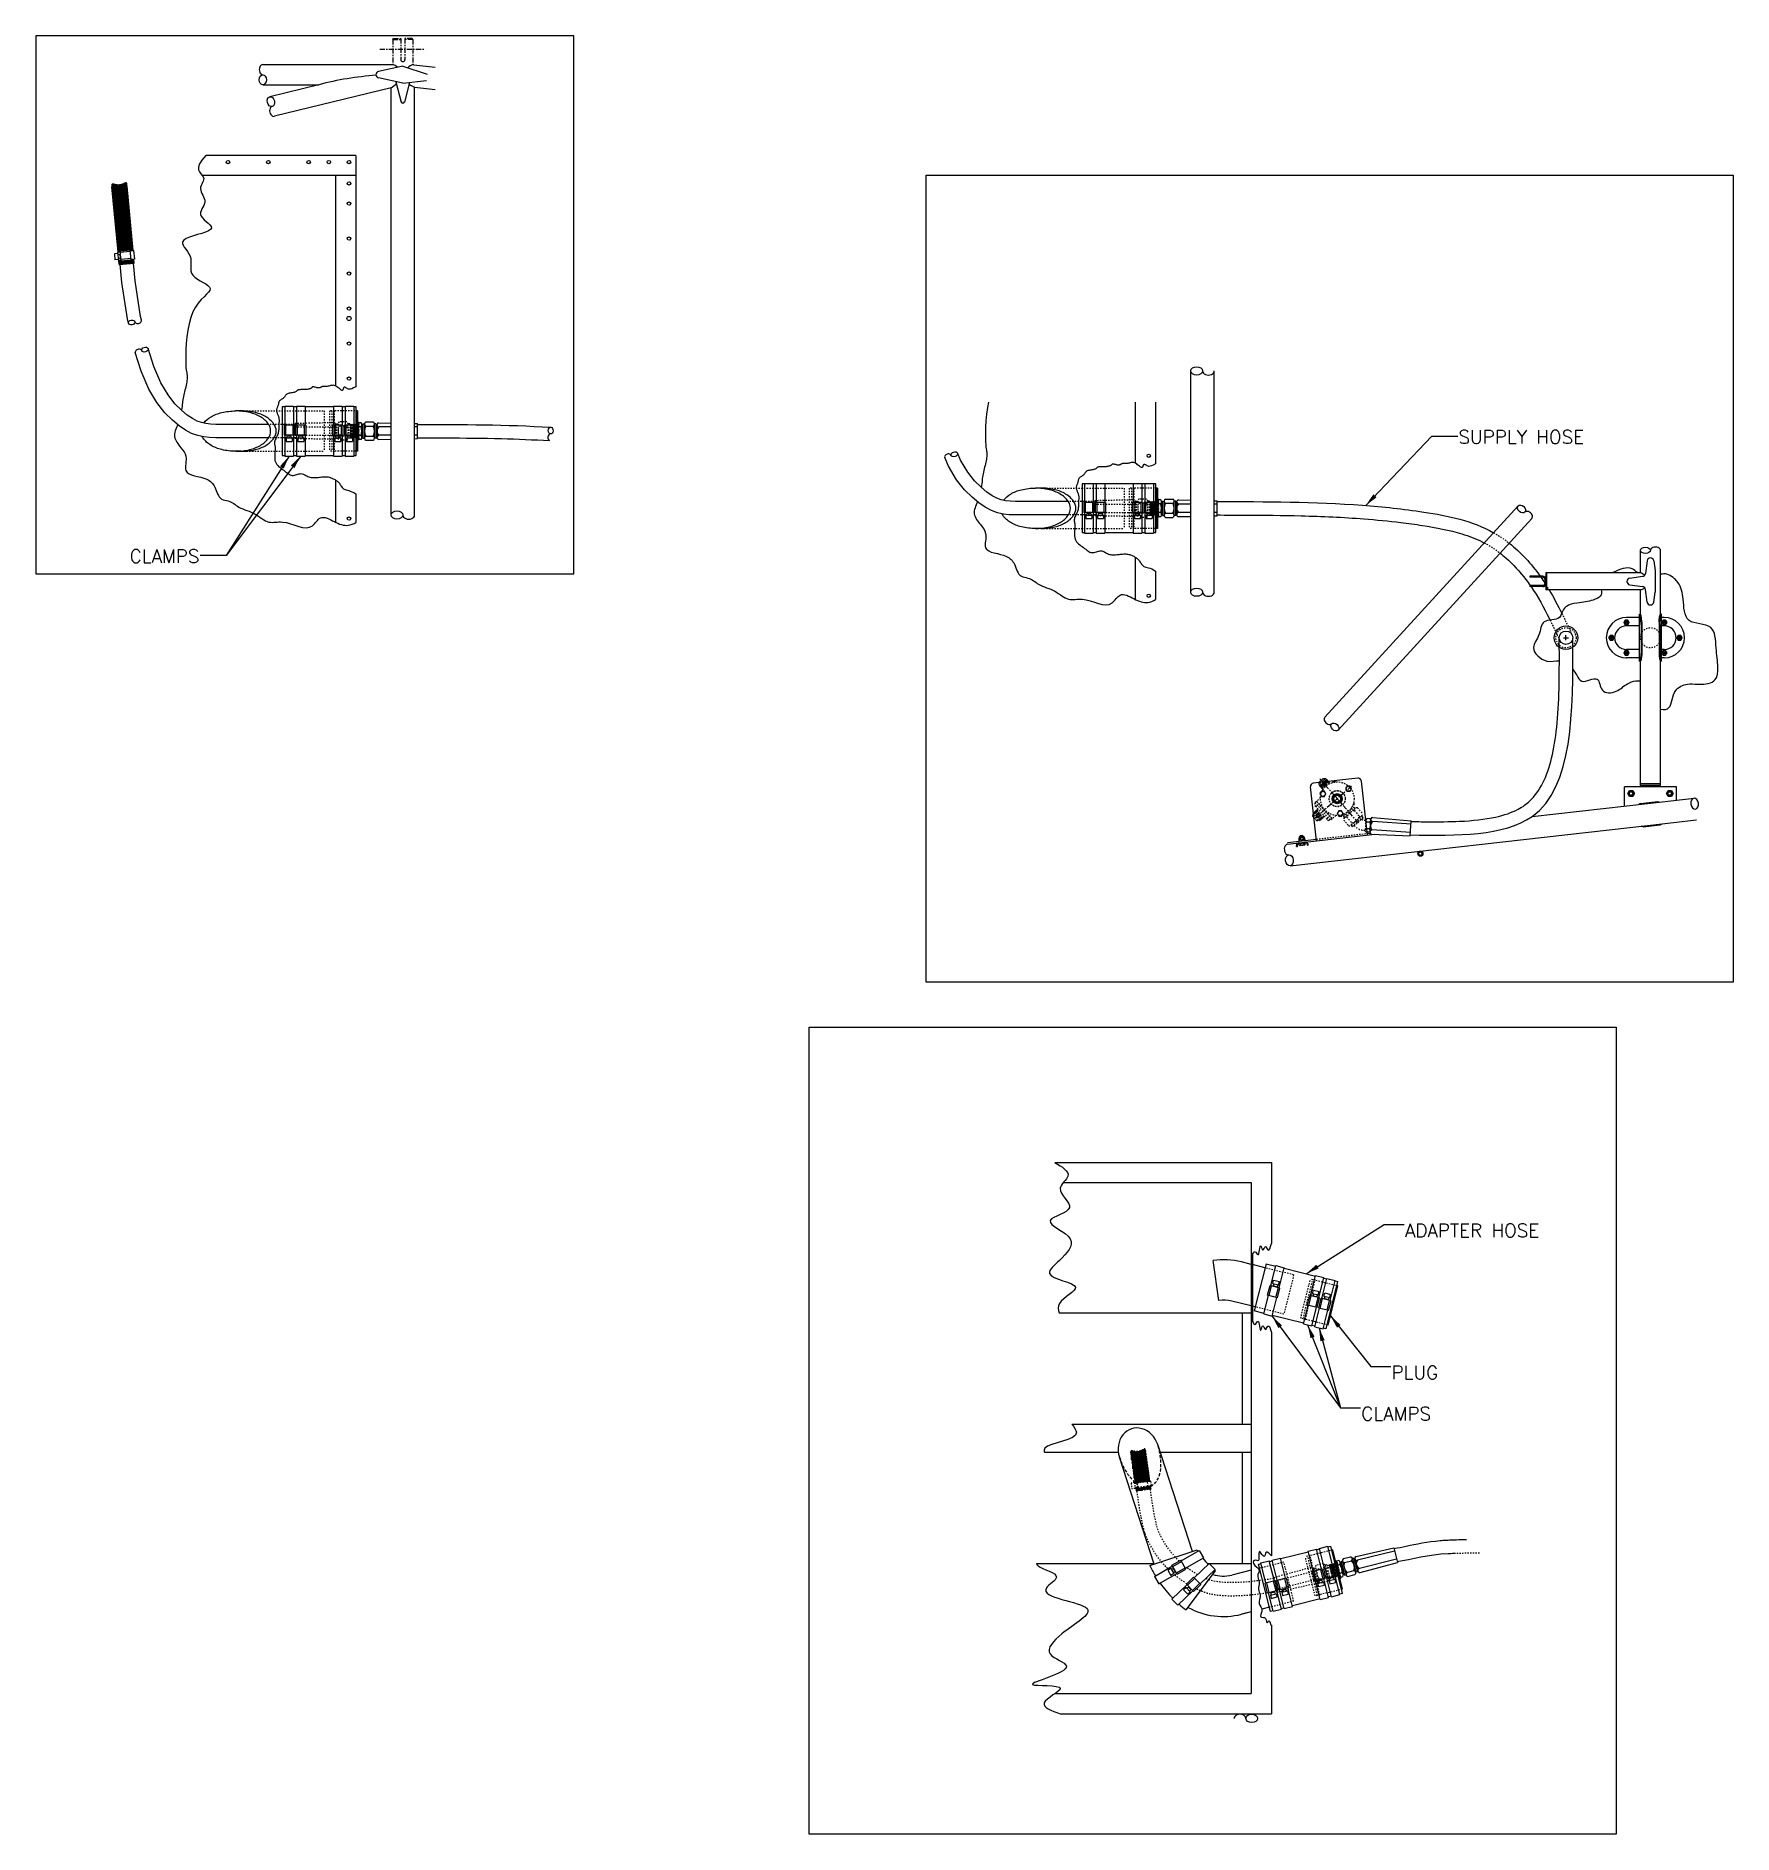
# Model space of a CAD drawing. Extents: x 0 to 235, y -192 to 68.
# Drawn here: x 46.1 to 172.3, y -192.5 to -58.8 of the extents above; entities that cross this region are included whole.
import ezdxf

# ---------------------------------------------------------------- set-up
doc = ezdxf.new("R2010")
doc.units = 0
doc.header["$LTSCALE"] = 0.3
doc.header["$MEASUREMENT"] = 0
doc.linetypes.add('CENTER', pattern=[2, 1.25, -0.25, 0.25, -0.25])
doc.linetypes.add('HIDDEN', pattern=[0.375, 0.25, -0.125])
for name, color, linetype in [('1', 1, 'CONTINUOUS'), ('HW', 6, 'CONTINUOUS'), ('NOTES', 2, 'CONTINUOUS')]:
    doc.layers.add(name, color=color, linetype=linetype)
doc.styles.add('ROMANS', font='ROMANS.shx')
doc.dimstyles.new('FRACTION', dxfattribs={"dimtxt": 0.125, "dimasz": 0.15, "dimexe": 0.12, "dimexo": 0.12, "dimgap": 0.05, "dimtad": 0, "dimtih": 1, "dimtoh": 1, "dimdec": 4, "dimzin": 4, "dimdsep": 46, "dimlunit": 5, "dimtxsty": 'ROMANS', "dimcen": 0.09, "dimclrd": 6, "dimclre": 6, "dimclrt": 256, "dimadec": 0, "dimazin": 0, "dimtfac": 0.72, "dimtdec": 4, "dimtofl": 0, "dimtmove": 0, "dimatfit": 3, "dimfxl": 1, "dimfrac": 2, "dimtolj": 1, "dimtzin": 4, "dimarcsym": 0})

msp = doc.modelspace()

# ---------------------------------------------------------------- texts
at = {"layer": 'NOTES', "char_height": 1, "style": 'ROMANS'}
for s, insert, attachment_point in [('SUPPLY HOSE', (151.89881, -88.625), 4), ('CLAMPS', (58.272659, -97.492824), 6), ('ADAPTER HOSE', (147.92116, -147.125), 1), ('PLUG', (146.925, -157.6875), 1), ('CLAMPS', (144.67116, -160.75), 1)]:
    msp.add_mtext(s, dxfattribs=dict(at, insert=insert, attachment_point=attachment_point))

# ---------------------------------------------------------------- hatches: boundary and pattern name
at = {"layer": '1'}
h = msp.add_hatch(dxfattribs=at)
h.set_pattern_fill('ANSI37', color=41, scale=0.5, angle=135, style=0)
h.set_pattern_definition([(275.372, (53.343225, -74.764724), (0.0622255, 0.0058513), []), (5.372, (53.343225, -74.764724), (-0.0058513, 0.0622255), [])])
h.paths.add_polyline_path([(52.620696, -69.806994), (52.5897, -69.821598), (52.556714, -69.835898), (52.521693, -69.849408), (52.484589, -69.861643), (52.445447, -69.87219), (52.404664, -69.880929), (52.362725, -69.887816), (52.320117, -69.892803), (52.277327, -69.895846), (52.23484, -69.896899), (52.193142, -69.895915), (52.15272, -69.89285), (52.113986, -69.887746), (52.07706, -69.881001), (52.041986, -69.873101), (52.008812, -69.864532), (51.977582, -69.85578), (51.948342, -69.847331), (51.921138, -69.839672), (51.896016, -69.833288), (51.873016, -69.828605), (51.852154, -69.825806), (51.833443, -69.825011), (51.816893, -69.826342), (51.802517, -69.829922), (51.790325, -69.83587), (51.780329, -69.84431), (51.77254, -69.855362), (51.766934, -69.869192), (51.763338, -69.886144), (51.761542, -69.906604), (51.76134, -69.930961), (51.762521, -69.959602), (51.764877, -69.992914), (51.768199, -70.031284), (51.772278, -70.075101), (51.869005, -71.10374), (52.989064, -70.998417), (52.892337, -69.969778), (52.888177, -69.925969), (52.884287, -69.887651), (52.880392, -69.854484), (52.876213, -69.826125), (52.871474, -69.802233), (52.865896, -69.782466), (52.859202, -69.766482), (52.851116, -69.753939), (52.841403, -69.744533), (52.830009, -69.738105), (52.816922, -69.734533), (52.80213, -69.733697), (52.785623, -69.735474), (52.767388, -69.739743), (52.747414, -69.746382), (52.72569, -69.755271), (52.702198, -69.766226), (52.676899, -69.778822), (52.649747, -69.792574)])
h.paths.add_polyline_path([(51.869005, -71.10374), (52.22362, -74.874883), (52.295886, -74.867772), (52.199401, -73.841708), (53.195009, -73.748087), (53.29109, -74.769853), (53.343225, -74.764724), (52.989064, -70.998417)])
h.paths.add_polyline_path([(52.199401, -73.841708), (52.295886, -74.867772), (52.385188, -74.858986), (52.379313, -74.799274), (53.122718, -74.72613), (53.128593, -74.785841), (53.29109, -74.769853), (53.195009, -73.748087)], flags=16)
h.paths.add_polyline_path([(52.283538, -75.512078), (52.310598, -75.799847), (53.430657, -75.694523), (53.403142, -75.401919), (53.191261, -75.422766), (53.197136, -75.482478), (52.453731, -75.555622), (52.447856, -75.49591)])
at = {"layer": '1', "linetype": 'HIDDEN'}
h = msp.add_hatch(dxfattribs=at)
h.set_pattern_fill('ANSI37', color=41, scale=0.5, angle=137.7752677, style=0)
h.set_pattern_definition([(182.77527, (170.59039, -246.096684), (0.003026164, -0.062426696), []), (272.77527, (170.59039, -246.096684), (0.062426696, 0.003026164), [])])
h.paths.add_polyline_path([(128.850684, -165.865251), (128.350724, -165.936826), (128.404657, -166.327926), (128.744805, -166.274053), (128.750651, -166.313672), (128.911483, -166.289938)], flags=17)
h.paths.add_polyline_path([(128.458243, -166.716511), (128.064223, -166.778916), (128.059528, -166.747104), (127.968656, -166.760514), (127.999658, -166.977064), (128.484599, -166.907639)])
h.paths.add_polyline_path([(127.968656, -166.760514), (127.899173, -166.770768), (127.896914, -166.771778), (127.927777, -166.987355), (127.999658, -166.977064)])
h.paths.add_polyline_path([(128.957952, -166.614524), (128.79852, -166.638051), (128.802062, -166.662056), (128.458243, -166.716511), (128.484599, -166.907639), (128.989565, -166.835347)])
h.paths.add_polyline_path([(129.009777, -166.606876), (128.957952, -166.614524), (128.989565, -166.835347), (129.041422, -166.827923)])
h.paths.add_polyline_path([(127.586789, -164.660223, -1), (127.584522, -164.644384, -0.342790238), (127.593048, -164.649247), (127.537263, -164.259582), (127.530927, -164.215026), (127.525751, -164.176862), (127.521785, -164.143703), (127.519218, -164.115153), (127.518241, -164.090815), (127.519044, -164.070291), (127.521815, -164.053185), (127.526745, -164.0391), (127.53399, -164.027684), (127.543565, -164.01877), (127.555455, -164.012238), (127.569641, -164.007967), (127.586107, -164.005836), (127.604835, -164.005724), (127.625807, -164.00751), (127.649007, -164.011074), (127.674409, -164.016233), (127.701952, -164.022567), (127.731566, -164.02959), (127.763183, -164.036819), (127.796734, -164.043772), (127.832149, -164.049965), (127.869358, -164.054914), (127.908294, -164.058137), (127.948817, -164.059241), (127.990514, -164.058204), (128.0329, -164.055096), (128.075493, -164.049984), (128.117809, -164.04294), (128.159365, -164.034031), (128.199677, -164.023327), (128.238263, -164.010898), (128.274731, -163.99688), (128.309057, -163.98169), (128.341312, -163.965809), (128.371564, -163.949722), (128.399883, -163.933912), (128.426337, -163.918862), (128.450996, -163.905056), (128.47393, -163.892976), (128.495198, -163.883046), (128.514828, -163.875447), (128.532835, -163.8703), (128.549237, -163.867726), (128.564052, -163.867845), (128.577296, -163.870779), (128.588988, -163.876648), (128.599145, -163.885573), (128.607829, -163.897709), (128.615289, -163.913351), (128.621817, -163.932825), (128.627708, -163.956459), (128.633255, -163.984582), (128.638752, -164.017522), (128.644492, -164.055606), (128.650768, -164.099163), (128.706975, -164.491773), (128.730839, -164.488357, -0.4142135624), (128.737624, -164.479304, -1), (128.739892, -164.495143, -0.4142135624), (128.730839, -164.488357), (127.593575, -164.65117, -0.4142135624)])
h.paths.add_polyline_path([(127.846066, -166.4166), (127.920675, -166.426177), (127.855771, -166.007685), (128.850684, -165.865251), (128.911483, -166.289938), (128.963308, -166.282291), (128.706975, -164.491773), (127.593329, -164.651205)])
h.paths.add_polyline_path([(127.920675, -166.426177), (127.956829, -166.430817), (128.01166, -166.422726), (128.006965, -166.390913), (128.404657, -166.327926), (128.350724, -165.936826), (127.855771, -166.007685)])

# ---------------------------------------------------------------- linework, layer by layer
at = {"layer": '1', "color": 41, "linetype": 'CENTER'}
for p, q in [((71.678349, -59.788899), (75.063873, -59.788899)), ((72.651169, -59.067899), (72.711169, -59.007899)), ((72.651169, -59.067899), (72.651169, -60.941894)), ((72.651169, -59.067899), (73.251169, -59.067899)), ((72.711169, -59.007899), (73.251169, -59.007899)), ((73.251169, -59.007899), (73.251169, -60.572899)), ((73.551169, -59.007899), (73.551169, -60.572899)), ((73.551169, -59.007899), (73.551169, -60.572899)), ((74.091169, -59.007899), (73.551169, -59.007899)), ((74.151169, -59.067899), (73.551169, -59.067899)), ((74.151169, -59.067899), (74.091169, -59.007899)), ((74.151169, -59.067899), (74.151169, -60.941894)), ((143.949829, -114.587036), (141.085326, -117.100629)), ((144.466506, -117.324727), (141.598635, -114.056485)), ((143.209334, -115.892047), (142.559661, -115.151676))]:
    msp.add_line(p, q, dxfattribs=at)
at = {"layer": '1', "color": 41, "linetype": 'Continuous'}
for p, q in [((62.985868, -60.941894), (72.651169, -60.941894)), ((74.228461, -60.967169), (75.815022, -61.146376)), ((62.985868, -62.441894), (67.154866, -62.441894)), ((67.154866, -62.441894), (63.501375, -63.332085)), ((72.526169, -62.677034), (63.856469, -64.789449)), ((72.526169, -94.429644), (72.526169, -62.677034)), ((74.276169, -62.608898), (75.815022, -62.782715)), ((74.276169, -94.429644), (74.276169, -62.608898)), ((69.901169, -67.691894), (58.758185, -67.691894)), ((69.901169, -67.691894), (69.901169, -84.897139)), ((69.901169, -69.191894), (58.483612, -69.191894)), ((68.401169, -69.191894), (68.401169, -84.839474)), ((131.993886, -100.167598), (131.993886, -83.719474)), ((133.743886, -100.167598), (133.743886, -83.719474)), ((61.382966, -86.691894), (60.972966, -86.691894)), ((127.868886, -86.050115), (127.868886, -90.577428)), ((129.368886, -86.050115), (129.368886, -90.635093)), ((61.382966, -89.691894), (60.972966, -89.691894)), ((68.401169, -91.827893), (68.401169, -94.967562)), ((69.901169, -92.865905), (69.901169, -94.977527)), ((120.850683, -92.429848), (120.440683, -92.429848)), ((141.970226, -109.460047), (156.337585, -93.752322)), ((142.944171, -110.433992), (157.352919, -94.681016)), ((120.850683, -95.429848), (120.440683, -95.429848)), ((127.868886, -97.565847), (127.868886, -100.705516)), ((129.368886, -98.603859), (129.368886, -100.715481)), ((164.237125, -116.06855), (164.237125, -114.63672)), ((168.112125, -115.630858), (168.112125, -114.63672)), ((165.446781, -115.871535), (166.7065, -115.729246)), ((166.174625, -115.849704), (169.418644, -115.483283)), ((139.373878, -120.513261), (166.174625, -117.486044)), ((165.64275, -117.606502), (166.902469, -117.464214)), ((166.174625, -117.486044), (169.601145, -117.099009))]:
    msp.add_line(p, q, dxfattribs=at)
at = {"layer": '1', "color": 41}
for p, q in [((73.401665, -61.056167), (71.59815, -61.447582)), ((73.401665, -61.056167), (75.218256, -61.650759)), ((73.401665, -62.327622), (71.59815, -61.936207)), ((72.882775, -62.215008), (73.285175, -63.733032)), ((73.401665, -62.327622), (75.167335, -62.13691)), ((73.904097, -62.273354), (73.517163, -63.733032)), ((165.424625, -98.742348), (165.424625, -97.056827)), ((166.924625, -101.804848), (166.924625, -97.056827)), ((165.424625, -98.742348), (158.39111, -98.742348)), ((158.39111, -98.742348), (158.39111, -99.992348)), ((158.45111, -98.742348), (158.45111, -99.992348)), ((165.926964, -97.833227), (165.797044, -98.776228)), ((166.422285, -97.833227), (166.524297, -98.573662)), ((166.524297, -98.573662), (166.524297, -100.161035)), ((158.16111, -98.977348), (157.20111, -98.977348)), ((157.20111, -98.977348), (157.20111, -99.057348)), ((158.16111, -99.057348), (157.20111, -99.057348)), ((158.16111, -99.677348), (157.20111, -99.677348)), ((157.20111, -99.677348), (157.20111, -99.757348)), ((158.16111, -99.757348), (157.20111, -99.757348)), ((158.31111, -99.207348), (158.31111, -99.527348)), ((165.424625, -99.992348), (158.39111, -99.992348)), ((164.640504, -99.119688), (165.583505, -98.989768)), ((164.640504, -99.615009), (165.583505, -99.744929)), ((165.424625, -101.804848), (165.424625, -99.992348)), ((165.926964, -100.901469), (165.797044, -99.958468)), ((166.422285, -100.901469), (166.524297, -100.161035)), ((165.361625, -102.054848), (164.394352, -102.054848)), ((165.361625, -102.674848), (164.394352, -102.674848)), ((165.361625, -105.304848), (165.361625, -101.804848)), ((165.361625, -101.804848), (165.424625, -101.804848)), ((165.478845, -102.568949), (165.478845, -104.540747)), ((165.535083, -102.40927), (165.535083, -104.700426)), ((166.814167, -102.40927), (166.814167, -104.700426)), ((166.870404, -102.568949), (166.870404, -104.540747)), ((166.987625, -101.804848), (166.924625, -101.804848)), ((166.987625, -105.304848), (166.987625, -101.804848)), ((167.206852, -102.054848), (166.987625, -102.054848)), ((167.206852, -102.674848), (166.987625, -102.674848)), ((165.361625, -104.434848), (164.394352, -104.434848)), ((165.361625, -105.054848), (164.394352, -105.054848)), ((165.361625, -105.304848), (165.424625, -105.304848)), ((165.424625, -114.539098), (165.424625, -105.304848)), ((166.924625, -114.539098), (166.924625, -105.304848)), ((166.987625, -105.304848), (166.924625, -105.304848)), ((167.206852, -104.434848), (166.987625, -104.434848)), ((167.206852, -105.054848), (166.987625, -105.054848)), ((141.345992, -118.654166), (140.893076, -114.644384)), ((144.40355, -113.996276), (141.099726, -114.369452)), ((141.529695, -114.320886), (141.532108, -114.2839)), ((141.532108, -114.2839), (141.832766, -114.020073)), ((141.710306, -114.300486), (142.016224, -114.032043)), ((141.832766, -114.020073), (142.016224, -114.032043)), ((141.873444, -114.282059), (142.078058, -114.10251)), ((141.925648, -114.276162), (142.133361, -114.093895)), ((141.977852, -114.270265), (142.117632, -114.147609)), ((142.078058, -114.10251), (142.016224, -114.032043)), ((142.030057, -114.264369), (142.172935, -114.138994)), ((142.078058, -114.10251), (142.133361, -114.093895)), ((142.082261, -114.258472), (142.157206, -114.192708)), ((142.117632, -114.147609), (142.133361, -114.093895)), ((142.117632, -114.147609), (142.172935, -114.138994)), ((142.134465, -114.252576), (142.212509, -114.184093)), ((142.157206, -114.192708), (142.172935, -114.138994)), ((142.157206, -114.192708), (142.212509, -114.184093)), ((142.186669, -114.246679), (142.19678, -114.237806)), ((142.19678, -114.237806), (142.212509, -114.184093)), ((142.19678, -114.237806), (142.252083, -114.229191)), ((142.249024, -114.239636), (142.252083, -114.229191)), ((145.132946, -118.226419), (144.68003, -114.216637)), ((168.112125, -114.63672), (164.237125, -114.63672)), ((166.924625, -114.430098), (165.424625, -114.430098)), ((166.924625, -114.539098), (165.424625, -114.539098)), ((165.924625, -114.63672), (165.924625, -114.539098)), ((166.424625, -114.63672), (166.424625, -114.539098)), ((142.639316, -115.570706), (142.586772, -115.616813)), ((142.676391, -115.208895), (142.601227, -115.274851)), ((142.640801, -115.31995), (142.601227, -115.274851)), ((142.715965, -115.253994), (142.676391, -115.208895)), ((142.804207, -115.758617), (142.751664, -115.804724)), ((143.017332, -115.238998), (142.964788, -115.285105)), ((143.092604, -115.834828), (143.05303, -115.789729)), ((143.167769, -115.768871), (143.092604, -115.834828)), ((143.167769, -115.768871), (143.128195, -115.723772)), ((143.182223, -115.42691), (143.12968, -115.473017)), ((157.368858, -116.84434), (166.174625, -115.849704)), ((165.446781, -115.871535), (165.293178, -115.949266)), ((166.7065, -115.729246), (166.873571, -115.770756)), ((141.074535, -116.844015), (141.086505, -116.660557)), ((141.151429, -116.931644), (141.074535, -116.844015)), ((141.117715, -116.63317), (141.086505, -116.660557)), ((141.125877, -116.705425), (141.086505, -116.660557)), ((165.64275, -117.606502), (165.475679, -117.564992)), ((166.902469, -117.464214), (167.056072, -117.386482)), ((139.191378, -118.897536), (145.687088, -118.163828)), ((139.191378, -118.771741), (141.331962, -118.529956)), ((140.030682, -118.866135), (140.526529, -118.810127)), ((140.496114, -118.829665), (140.06469, -118.878395)), ((140.075801, -118.97677), (140.06469, -118.878395)), ((140.445544, -118.819275), (140.111667, -118.856987)), ((140.113463, -118.872886), (140.111667, -118.856987)), ((140.455408, -118.960057), (140.132462, -118.996535)), ((140.183657, -118.964587), (140.172546, -118.866213)), ((140.399369, -118.940222), (140.388258, -118.841847)), ((140.44734, -118.835174), (140.445544, -118.819275)), ((140.507225, -118.928039), (140.496114, -118.829665)), ((140.671728, -118.981916), (140.664769, -118.920308)), ((140.671728, -118.981916), (140.73433, -118.974845)), ((140.73433, -118.974845), (140.727371, -118.913237)), ((145.118916, -118.102209), (145.33528, -118.07777)), ((139.864859, -119.073054), (139.8579, -119.011446)), ((139.864859, -119.073054), (139.927461, -119.065983)), ((139.927461, -119.065983), (139.920502, -119.004375)), ((121.88771, -142.563036), (137.996238, -142.563036)), ((137.996238, -142.563036), (137.996238, -148.605197)), ((122.516667, -144.063036), (136.496238, -144.063036)), ((136.496238, -144.063036), (136.496238, -182.063036)), ((136.576238, -149.423067), (136.576238, -154.385736)), ((134.081167, -152.825037), (133.661, -149.854606)), ((136.496238, -150.146866), (135.761877, -149.963769)), ((137.512313, -150.400202), (136.576238, -150.166812)), ((136.496238, -153.238707), (135.036111, -152.874656)), ((136.786547, -153.311089), (136.576238, -153.258653)), ((122.213752, -153.751498), (136.496238, -153.751498)), ((135.803163, -153.751498), (135.803163, -162.018052)), ((137.996238, -155.203606), (137.996238, -171.827356)), ((123.150042, -162.018052), (136.496238, -162.018052)), ((121.111703, -164.108019), (126.603557, -164.108019)), ((132.112705, -171.494385), (129.537652, -163.543688)), ((129.685475, -164.108019), (136.496238, -164.108019)), ((135.803163, -164.108019), (135.803163, -172.374573)), ((129.26158, -172.427753), (126.68361, -164.468049)), ((141.566588, -171.259532), (142.187578, -171.104702)), ((142.560762, -172.601461), (142.187578, -171.104702)), ((142.197944, -171.146279), (142.377464, -171.10152)), ((142.377464, -171.10152), (143.253221, -174.61399)), ((120.516277, -172.374573), (129.244356, -172.374573)), ((128.952392, -172.527892), (132.467623, -171.378317)), ((130.596236, -172.513707), (131.24225, -172.13865)), ((130.654321, -172.613755), (131.300335, -172.238698)), ((131.623836, -172.795912), (131.24225, -172.13865)), ((131.272375, -172.190539), (132.606425, -171.416031)), ((131.593711, -172.744023), (132.927761, -171.969514)), ((132.249197, -173.445439), (133.362965, -172.378165)), ((132.606425, -171.416031), (132.927761, -171.969514)), ((133.219495, -172.374573), (136.496238, -172.374573)), ((133.362965, -172.378165), (133.805766, -172.840255)), ((137.040837, -172.43209), (137.222987, -172.386675)), ((137.916595, -175.944561), (137.040837, -172.43209)), ((137.212621, -172.345098), (137.83361, -172.190268)), ((137.585805, -173.841857), (137.212621, -172.345098)), ((138.206794, -173.687027), (137.83361, -172.190268)), ((137.843977, -172.231845), (138.057442, -172.178622)), ((138.047076, -172.137045), (138.668065, -171.982215)), ((138.420259, -173.633804), (138.047076, -172.137045)), ((139.041249, -173.478974), (138.668065, -171.982215)), ((138.678431, -172.023792), (140.729042, -171.512518)), ((140.718675, -171.47094), (141.339665, -171.31611)), ((141.091859, -172.967699), (140.718675, -171.47094)), ((141.712848, -172.812869), (141.339665, -171.31611)), ((141.350031, -171.357688), (141.576955, -171.301109)), ((141.939772, -172.756291), (141.566588, -171.259532)), ((143.239852, -174.297833), (142.514087, -171.386946)), ((143.278664, -174.288156), (142.552898, -171.377269)), ((142.801072, -172.372639), (143.030491, -173.292786)), ((143.007154, -172.165798), (142.822798, -172.211763)), ((143.101864, -172.297644), (143.138356, -172.444005)), ((143.110127, -172.330787), (143.18557, -172.311977)), ((143.138356, -172.444005), (143.29479, -173.071429)), ((143.164402, -172.227076), (143.280837, -172.198046)), ((143.164402, -172.227076), (143.419629, -173.250738)), ((143.280837, -172.198046), (143.536065, -173.221707)), ((143.340974, -172.025883), (143.874636, -171.892826)), ((143.41476, -172.321823), (143.948423, -172.188766)), ((144.124995, -171.987573), (144.008559, -172.016604)), ((144.008559, -172.016604), (144.263787, -173.040266)), ((144.124995, -171.987573), (144.380222, -173.011235)), ((144.131647, -172.014257), (144.192291, -171.999136)), ((144.192291, -171.999136), (144.434213, -172.969432)), ((144.192291, -171.999136), (144.434212, -172.969432)), ((144.222531, -172.120423), (144.252771, -172.24171)), ((144.279696, -171.85367), (147.088663, -171.215154)), ((147.149144, -171.457728), (144.384236, -172.147096)), ((147.299135, -172.059312), (144.534227, -172.748679)), ((144.579679, -173.056837), (147.359615, -172.301886)), ((147.088663, -171.215154), (147.359615, -172.301886)), ((129.288288, -173.342441), (130.626361, -172.565596)), ((129.288288, -173.342441), (129.609624, -173.895924)), ((129.609624, -173.895924), (130.947697, -173.119079)), ((130.506362, -172.76002), (130.290158, -172.885542)), ((130.290158, -172.885542), (130.511076, -173.266061)), ((130.506362, -172.76002), (130.72728, -173.14054)), ((130.72728, -173.14054), (130.511076, -173.266061)), ((130.528956, -172.798937), (130.68992, -172.75752)), ((130.977822, -173.170968), (130.596236, -172.513707)), ((130.68992, -172.75752), (130.820463, -172.982372)), ((130.704686, -173.101623), (130.820463, -172.982372)), ((130.710004, -172.792113), (130.745804, -172.771328)), ((130.80038, -172.94778), (130.836179, -172.926995)), ((130.919737, -173.07092), (131.565751, -172.695864)), ((130.977822, -173.170968), (131.623836, -172.795912)), ((131.63965, -175.837792), (133.840051, -172.925622)), ((131.668343, -173.918946), (132.207685, -173.402118)), ((131.748384, -174.002474), (132.287726, -173.485646)), ((132.733511, -173.950851), (132.207685, -173.402118)), ((132.691998, -173.90753), (133.805766, -172.840255)), ((136.496238, -172.887364), (135.036111, -173.251415)), ((137.115974, -172.732847), (137.009054, -172.759505)), ((138.265012, -173.672511), (137.527587, -173.856372)), ((138.333476, -174.425304), (138.152762, -173.700498)), ((138.445726, -174.397317), (138.265012, -173.672511)), ((139.099466, -173.464458), (138.362042, -173.648319)), ((138.542756, -174.373125), (138.362042, -173.648319)), ((138.655006, -174.345138), (138.474292, -173.620332)), ((139.16793, -174.217251), (138.987216, -173.492446)), ((139.280181, -174.189264), (139.099466, -173.464458)), ((141.771066, -172.798354), (141.033641, -172.982214)), ((141.214356, -173.70702), (141.033641, -172.982214)), ((141.11592, -172.894988), (141.14616, -173.016275)), ((141.326606, -173.679033), (141.145892, -172.954227)), ((141.951781, -173.52316), (141.214356, -173.70702)), ((141.267121, -173.501423), (141.297361, -173.62271)), ((141.614745, -175.064879), (141.272573, -173.692505)), ((141.425982, -173.861817), (141.852912, -173.755371)), ((141.469645, -173.85093), (141.474601, -173.684797)), ((141.474601, -173.684797), (141.726878, -173.621897)), ((141.513413, -173.67512), (141.503399, -173.634954)), ((141.83953, -173.551147), (141.658816, -172.826341)), ((141.688066, -173.631574), (141.678052, -173.591408)), ((141.809249, -173.766258), (141.726878, -173.621897)), ((141.951781, -173.52316), (141.771066, -172.798354)), ((141.852912, -173.755371), (141.913393, -173.997945)), ((142.618979, -172.586945), (141.881555, -172.770806)), ((142.062269, -173.495612), (141.881555, -172.770806)), ((142.235734, -174.910049), (141.893563, -173.537675)), ((142.174519, -173.467625), (141.993805, -172.742819)), ((142.799694, -173.311751), (142.062269, -173.495612)), ((142.462658, -174.85347), (142.120487, -173.481096)), ((142.273895, -173.650408), (142.700825, -173.543963)), ((142.273895, -173.650408), (142.334376, -173.892982)), ((142.317559, -173.639522), (142.322514, -173.473388)), ((142.322514, -173.473388), (142.574791, -173.410488)), ((142.334376, -173.892982), (142.761306, -173.786537)), ((142.361326, -173.463711), (142.351312, -173.423545)), ((142.687443, -173.339738), (142.506729, -172.614932)), ((142.53598, -173.420165), (142.525965, -173.379999)), ((142.657162, -173.554849), (142.574791, -173.410488)), ((142.799694, -173.311751), (142.618979, -172.586945)), ((142.700825, -173.543963), (142.761306, -173.786537)), ((143.083647, -174.69864), (142.741476, -173.326266)), ((143.080138, -172.45852), (142.895782, -172.504485)), ((143.236573, -173.085945), (143.052216, -173.13191)), ((143.309556, -173.378667), (143.1252, -173.424632)), ((143.29479, -173.071429), (143.331282, -173.217791)), ((143.323019, -173.184647), (143.398461, -173.165837)), ((143.419629, -173.250738), (143.536065, -173.221707)), ((143.596201, -173.049545), (144.129864, -172.916488)), ((143.669988, -173.345485), (144.20365, -173.212428)), ((144.380222, -173.011235), (144.263787, -173.040266)), ((144.373569, -172.984552), (144.434213, -172.969432)), ((144.373732, -172.726858), (144.403972, -172.848145)), ((130.592728, -175.032761), (131.709855, -173.962267)), ((130.592728, -175.032761), (131.035529, -175.494851)), ((131.035529, -175.494851), (132.152656, -174.424358)), ((131.639092, -174.179508), (131.458588, -174.352477)), ((131.458588, -174.352477), (131.763013, -174.670164)), ((131.639092, -174.179508), (131.943517, -174.497195)), ((132.194169, -174.467679), (131.668343, -173.918946)), ((131.670226, -174.211998), (131.816883, -174.133789)), ((131.943517, -174.497195), (131.763013, -174.670164)), ((131.816883, -174.133789), (131.996771, -174.321513)), ((131.844558, -174.162669), (131.874447, -174.134029)), ((131.912383, -174.464704), (131.996771, -174.321513)), ((131.969096, -174.292632), (131.998984, -174.263992)), ((132.114128, -174.384151), (132.65347, -173.867323)), ((132.194169, -174.467679), (132.733511, -173.950851)), ((137.708302, -174.581178), (137.527587, -173.856372)), ((137.820552, -174.553191), (137.639838, -173.828385)), ((138.445726, -174.397317), (137.708302, -174.581178)), ((138.108691, -175.939036), (137.766519, -174.566662)), ((137.919928, -174.735974), (138.346858, -174.629529)), ((137.919928, -174.735974), (137.980408, -174.978548)), ((137.963591, -174.725088), (137.968547, -174.558954)), ((137.968547, -174.558954), (138.220824, -174.496054)), ((137.980408, -174.978548), (138.407339, -174.872103)), ((138.007359, -174.549277), (137.997344, -174.509111)), ((138.182012, -174.505731), (138.171998, -174.465565)), ((138.303195, -174.640415), (138.220824, -174.496054)), ((138.346858, -174.629529), (138.407339, -174.872103)), ((138.72968, -175.784206), (138.387509, -174.411832)), ((139.280181, -174.189264), (138.542756, -174.373125)), ((138.943145, -175.730983), (138.600974, -174.358609)), ((138.754382, -174.527921), (139.181313, -174.421476)), ((138.754382, -174.527921), (138.814863, -174.770495)), ((138.798046, -174.517035), (138.803001, -174.350901)), ((138.803001, -174.350901), (139.055278, -174.288002)), ((138.814863, -174.770495), (139.241793, -174.66405)), ((138.841813, -174.341224), (138.831799, -174.301058)), ((139.016467, -174.297678), (139.006452, -174.257512)), ((139.137649, -174.432362), (139.055278, -174.288002)), ((139.181313, -174.421476), (139.241793, -174.66405)), ((139.564134, -175.576153), (139.221963, -174.203779)), ((141.604799, -175.024988), (139.554188, -175.536263)), ((141.425982, -173.861817), (141.486463, -174.104391)), ((141.486463, -174.104391), (141.913393, -173.997945)), ((141.614745, -175.064879), (142.235734, -174.910049)), ((142.452712, -174.81358), (142.225788, -174.870158)), ((142.462658, -174.85347), (143.083647, -174.69864)), ((143.253221, -174.61399), (143.073701, -174.65875)), ((136.496238, -175.979205), (135.761877, -176.162302)), ((136.496238, -175.979205), (135.803163, -176.152008)), ((137.841599, -175.643769), (137.275418, -175.784934)), ((138.098745, -175.899146), (137.916595, -175.944561)), ((138.108691, -175.939036), (138.72968, -175.784206)), ((138.933199, -175.691093), (138.719734, -175.744316)), ((138.943145, -175.730983), (139.564134, -175.576153)), ((137.996238, -176.968289), (137.996238, -183.563036)), ((121.885291, -182.063036), (136.496238, -182.063036)), ((122.287032, -183.563036), (137.996238, -183.563036))]:
    msp.add_line(p, q, dxfattribs=at)
at = {"layer": '1'}
for p, q in [((51.772278, -70.075101), (52.22362, -74.874883)), ((53.343225, -74.764724), (52.892337, -69.969778)), ((52.283538, -75.512078), (52.310598, -75.799847)), ((52.310598, -75.799847), (53.430657, -75.694523)), ((53.430657, -75.694523), (53.403142, -75.401919)), ((64.43739, -86.381894), (64.43739, -90.001894)), ((64.625116, -86.381894), (64.43739, -86.381894)), ((65.485116, -86.381894), (65.265116, -86.381894)), ((68.238503, -86.381894), (66.125116, -86.381894)), ((69.112374, -86.381894), (68.878503, -86.381894)), ((69.93739, -86.381894), (69.752374, -86.381894)), ((69.93739, -90.001894), (69.93739, -86.381894)), ((70.040903, -86.691894), (70.040903, -89.691894)), ((70.428656, -88.719394), (70.428656, -87.664394)), ((70.428656, -87.664394), (70.548656, -87.664394)), ((70.648656, -87.511894), (71.198656, -87.511894)), ((71.418656, -87.664394), (71.298656, -87.664394)), ((71.418656, -88.719394), (71.418656, -87.664394)), ((71.418656, -87.691894), (71.481156, -87.691894)), ((71.481156, -88.691895), (71.481155, -87.691895)), ((71.481155, -87.941895), (71.481155, -87.816895)), ((71.481156, -88.691894), (71.481156, -87.691894)), ((71.601155, -87.571895), (72.526169, -87.591165)), ((74.276169, -87.627623), (74.481155, -87.631893)), ((74.481156, -88.751893), (74.481155, -87.631893)), ((70.428656, -88.719394), (70.548656, -88.719394)), ((70.648656, -88.871894), (71.198656, -88.871894)), ((71.418656, -88.719394), (71.298656, -88.719394)), ((71.418656, -88.691894), (71.481156, -88.691894)), ((71.481156, -88.566895), (71.481156, -88.441895)), ((71.601156, -88.811895), (72.526169, -88.792623)), ((74.276169, -88.756164), (74.481156, -88.751893)), ((64.43739, -90.001894), (64.625116, -90.001894)), ((65.265116, -90.001894), (65.485116, -90.001894)), ((66.125116, -90.001894), (68.238503, -90.001894)), ((68.878503, -90.001894), (69.112374, -90.001894)), ((69.752374, -90.001894), (69.93739, -90.001894)), ((123.905107, -92.119848), (123.905107, -95.739848)), ((124.092833, -92.119848), (123.905107, -92.119848)), ((124.952833, -92.119848), (124.732833, -92.119848)), ((127.70622, -92.119848), (125.592833, -92.119848)), ((128.580091, -92.119848), (128.34622, -92.119848)), ((129.405107, -92.119848), (129.220091, -92.119848)), ((129.405107, -95.739848), (129.405107, -92.119848)), ((129.50862, -92.429848), (129.50862, -95.429848)), ((129.896372, -94.457348), (129.896372, -93.402348)), ((129.896372, -93.402348), (130.016372, -93.402348)), ((130.116372, -93.249848), (130.666372, -93.249848)), ((130.886372, -93.402348), (130.766372, -93.402348)), ((130.886372, -94.457348), (130.886372, -93.402348)), ((130.886372, -93.429848), (130.948872, -93.429848)), ((130.948872, -94.429848), (130.948872, -93.429848)), ((130.948873, -94.429849), (130.948872, -93.429849)), ((130.948872, -93.679849), (130.948872, -93.554849)), ((131.068872, -93.309848), (131.993886, -93.329119)), ((133.743886, -93.365576), (133.948872, -93.369847)), ((133.948873, -94.489847), (133.948872, -93.369847)), ((129.896372, -94.457348), (130.016372, -94.457348)), ((130.116372, -94.609848), (130.666372, -94.609848)), ((130.886372, -94.457348), (130.766372, -94.457348)), ((130.886372, -94.429848), (130.948872, -94.429848)), ((130.948873, -94.304849), (130.948873, -94.179849)), ((131.068873, -94.549848), (131.993886, -94.530577)), ((133.743886, -94.494118), (133.948873, -94.489847)), ((123.905107, -95.739848), (124.092833, -95.739848)), ((124.732833, -95.739848), (124.952833, -95.739848)), ((125.592833, -95.739848), (127.70622, -95.739848)), ((128.34622, -95.739848), (128.580091, -95.739848)), ((129.220091, -95.739848), (129.405107, -95.739848)), ((145.332143, -117.023599), (145.077748, -117.007)), ((145.326899, -118.025257), (145.392009, -117.027379)), ((145.326899, -118.025258), (145.392009, -117.02738)), ((145.375731, -117.276849), (145.38387, -117.152114)), ((145.519567, -116.915447), (148.38955, -117.162836)), ((148.316627, -118.28046), (148.38955, -117.162836)), ((145.438831, -118.152816), (148.316627, -118.28046)), ((137.587224, -150.099389), (136.711636, -153.611902)), ((137.587394, -150.099432), (138.305796, -150.278512)), ((138.926793, -150.433312), (141.257989, -151.014425)), ((141.878986, -151.169225), (142.105913, -151.225793)), ((142.906432, -151.425343), (142.030844, -154.937856)), ((142.206266, -154.662098), (142.93189, -151.751176)), ((142.72691, -151.380593), (142.906432, -151.425343)), ((137.430209, -153.791025), (136.711636, -153.611902)), ((140.382402, -154.526938), (138.051205, -153.945825)), ((141.230326, -154.738306), (141.003399, -154.681738)), ((142.030844, -154.937856), (141.851322, -154.893106))]:
    msp.add_line(p, q, dxfattribs=at)
at = {"layer": '1', "color": 6}
for p, q in [((52.385188, -74.858986), (52.189985, -74.878192)), ((53.122718, -74.72613), (52.379313, -74.799274)), ((52.453731, -75.555622), (52.379313, -74.799274)), ((53.134046, -74.841261), (52.390641, -74.914405)), ((53.197136, -75.482478), (53.122718, -74.72613)), ((53.383383, -74.760772), (53.128593, -74.785841)), ((53.383383, -74.760772), (53.44605, -75.397697)), ((52.195325, -74.986079), (51.946526, -75.010559)), ((51.946526, -75.010559), (51.98961, -75.448444)), ((52.238409, -75.423965), (51.98961, -75.448444)), ((52.189985, -74.878192), (52.205101, -75.031818)), ((52.195325, -74.986079), (52.238409, -75.423965)), ((52.199731, -75.030863), (52.363368, -75.05998)), ((52.234002, -75.379181), (52.388827, -75.31873)), ((52.239083, -75.377197), (52.252653, -75.515116)), ((52.447856, -75.49591), (52.252653, -75.515116)), ((52.363368, -75.05998), (52.388827, -75.31873)), ((52.367285, -75.099787), (52.408482, -75.095734)), ((52.38491, -75.278922), (52.426107, -75.274869)), ((53.185808, -75.367347), (52.442403, -75.440491)), ((53.197136, -75.482478), (52.453731, -75.555622)), ((53.44605, -75.397697), (53.191261, -75.422766)), ((64.625116, -86.340783), (65.265116, -86.340783)), ((64.625116, -86.340783), (64.625116, -87.75517)), ((65.265116, -86.340783), (65.265116, -87.75517)), ((65.485116, -86.340783), (65.485116, -87.75517)), ((65.485116, -86.340783), (66.125116, -86.340783)), ((66.125116, -86.340783), (66.125116, -87.75517)), ((68.238503, -86.340783), (68.238503, -87.75517)), ((68.238503, -86.340783), (68.878503, -86.340783)), ((68.878503, -86.340783), (68.878503, -87.75517)), ((69.112374, -86.340783), (69.112374, -87.75517)), ((69.112374, -86.340783), (69.752374, -86.340783)), ((69.752374, -86.340783), (69.752374, -87.75517)), ((70.000903, -86.691894), (70.000903, -89.691894)), ((64.565116, -87.75517), (64.565116, -88.502165)), ((65.325116, -87.75517), (64.565116, -87.75517)), ((64.680803, -87.75517), (64.680803, -88.502165)), ((65.209429, -87.75517), (65.209429, -88.502165)), ((65.325116, -87.75517), (65.325116, -88.502165)), ((65.425116, -87.75517), (65.425116, -88.502165)), ((66.185116, -87.75517), (65.425116, -87.75517)), ((65.540803, -87.75517), (65.540803, -88.502165)), ((66.069429, -87.75517), (66.069429, -88.502165)), ((66.185116, -87.75517), (66.185116, -88.502165)), ((68.938503, -87.75517), (68.178503, -87.75517)), ((68.178503, -87.75517), (68.178503, -88.502165)), ((68.29419, -87.75517), (68.29419, -88.502165)), ((68.822817, -87.75517), (68.822817, -88.502165)), ((68.938503, -87.75517), (68.938503, -88.502165)), ((69.812374, -87.75517), (69.052374, -87.75517)), ((69.052374, -87.75517), (69.052374, -88.502165)), ((69.168061, -87.75517), (69.168061, -88.502165)), ((69.696688, -87.75517), (69.696688, -88.502165)), ((69.812374, -87.75517), (69.812374, -88.502165)), ((70.040903, -88.666052), (70.040903, -87.717736)), ((70.290903, -87.566894), (70.100903, -87.566894)), ((70.290903, -87.868578), (70.100903, -87.868578)), ((70.350903, -87.868578), (70.350903, -87.717736)), ((70.350903, -87.751894), (70.428656, -87.751894)), ((70.350903, -88.515211), (70.350903, -87.868578)), ((70.548656, -88.719394), (70.548656, -87.664394)), ((70.648656, -87.816894), (71.198656, -87.816894)), ((71.298656, -88.719394), (71.298656, -87.664394)), ((72.526169, -87.881894), (71.631604, -87.881895)), ((74.481155, -87.881893), (74.276169, -87.881893)), ((65.325116, -88.502165), (64.565116, -88.502165)), ((64.625116, -88.502165), (64.625116, -90.044744)), ((64.733008, -88.70356), (64.733008, -88.95356)), ((64.733008, -88.70356), (65.173008, -88.70356)), ((64.733008, -88.95356), (65.173008, -88.95356)), ((64.778008, -88.70356), (64.823008, -88.54356)), ((64.823008, -88.54356), (65.083008, -88.54356)), ((64.863008, -88.54356), (64.863008, -88.502165)), ((65.043008, -88.54356), (65.043008, -88.502165)), ((65.128008, -88.70356), (65.083008, -88.54356)), ((65.173008, -88.70356), (65.173008, -88.95356)), ((65.265116, -88.502165), (65.265116, -90.044744)), ((66.185116, -88.502165), (65.425116, -88.502165)), ((65.485116, -88.502165), (65.485116, -90.044744)), ((65.593008, -88.70356), (66.033008, -88.70356)), ((65.593008, -88.70356), (65.593008, -88.95356)), ((65.593008, -88.95356), (66.033008, -88.95356)), ((65.638008, -88.70356), (65.683008, -88.54356)), ((65.683008, -88.54356), (65.943008, -88.54356)), ((65.723008, -88.54356), (65.723008, -88.502165)), ((65.903008, -88.54356), (65.903008, -88.502165)), ((65.988008, -88.70356), (65.943008, -88.54356)), ((66.033008, -88.70356), (66.033008, -88.95356)), ((66.125116, -88.502165), (66.125116, -90.044744)), ((68.938503, -88.502165), (68.178503, -88.502165)), ((68.238503, -88.502165), (68.238503, -90.044744)), ((68.346395, -88.70356), (68.786395, -88.70356)), ((68.346395, -88.70356), (68.346395, -88.95356)), ((68.346395, -88.95356), (68.786395, -88.95356)), ((68.391395, -88.70356), (68.436395, -88.54356)), ((68.436395, -88.54356), (68.696395, -88.54356)), ((68.476395, -88.54356), (68.476395, -88.502165)), ((68.656395, -88.54356), (68.656395, -88.502165)), ((68.741395, -88.70356), (68.696395, -88.54356)), ((68.786395, -88.70356), (68.786395, -88.95356)), ((68.878503, -88.502165), (68.878503, -90.044744)), ((69.812374, -88.502165), (69.052374, -88.502165)), ((69.112374, -88.502165), (69.112374, -90.044744)), ((69.220266, -88.70356), (69.220266, -88.95356)), ((69.220266, -88.70356), (69.660266, -88.70356)), ((69.220266, -88.95356), (69.660266, -88.95356)), ((69.265266, -88.70356), (69.310266, -88.54356)), ((69.310266, -88.54356), (69.570266, -88.54356)), ((69.350266, -88.54356), (69.350266, -88.502165)), ((69.530266, -88.54356), (69.530266, -88.502165)), ((69.615266, -88.70356), (69.570266, -88.54356)), ((69.660266, -88.70356), (69.660266, -88.95356)), ((69.752374, -88.502165), (69.752374, -90.044744)), ((70.290903, -88.515211), (70.100903, -88.515211)), ((70.290903, -88.816894), (70.100903, -88.816894)), ((70.350903, -88.666052), (70.350903, -88.515211)), ((70.350903, -88.631894), (70.428656, -88.631894)), ((70.648656, -88.566894), (71.198656, -88.566894)), ((72.526169, -88.501894), (71.631604, -88.501895)), ((74.481156, -88.501893), (74.276169, -88.501893)), ((64.625116, -90.044744), (65.265116, -90.044744)), ((65.485116, -90.044744), (66.125116, -90.044744)), ((68.238503, -90.044744), (68.878503, -90.044744)), ((69.112374, -90.044744), (69.752374, -90.044744)), ((124.092833, -92.078736), (124.732833, -92.078736)), ((124.092833, -92.078736), (124.092833, -93.493124)), ((124.732833, -92.078736), (124.732833, -93.493124)), ((124.952833, -92.078736), (124.952833, -93.493124)), ((124.952833, -92.078736), (125.592833, -92.078736)), ((125.592833, -92.078736), (125.592833, -93.493124)), ((127.70622, -92.078736), (127.70622, -93.493124)), ((127.70622, -92.078736), (128.34622, -92.078736)), ((128.34622, -92.078736), (128.34622, -93.493124)), ((128.580091, -92.078736), (128.580091, -93.493124)), ((128.580091, -92.078736), (129.220091, -92.078736)), ((129.220091, -92.078736), (129.220091, -93.493124)), ((124.032833, -93.493124), (124.032833, -94.240118)), ((124.792833, -93.493124), (124.032833, -93.493124)), ((124.14852, -93.493124), (124.14852, -94.240118)), ((124.677146, -93.493124), (124.677146, -94.240118)), ((124.792833, -93.493124), (124.792833, -94.240118)), ((124.892833, -93.493124), (124.892833, -94.240118)), ((125.652833, -93.493124), (124.892833, -93.493124)), ((125.00852, -93.493124), (125.00852, -94.240118)), ((125.537146, -93.493124), (125.537146, -94.240118)), ((125.652833, -93.493124), (125.652833, -94.240118)), ((128.40622, -93.493124), (127.64622, -93.493124)), ((127.64622, -93.493124), (127.64622, -94.240118)), ((127.761907, -93.493124), (127.761907, -94.240118)), ((128.290534, -93.493124), (128.290534, -94.240118)), ((128.40622, -93.493124), (128.40622, -94.240118)), ((129.280091, -93.493124), (128.520091, -93.493124)), ((128.520091, -93.493124), (128.520091, -94.240118)), ((128.635778, -93.493124), (128.635778, -94.240118)), ((129.164404, -93.493124), (129.164404, -94.240118)), ((129.280091, -93.493124), (129.280091, -94.240118)), ((129.46862, -92.429848), (129.46862, -95.429848)), ((129.50862, -94.404006), (129.50862, -93.45569)), ((129.75862, -93.304848), (129.56862, -93.304848)), ((129.81862, -93.606532), (129.81862, -93.45569)), ((129.81862, -93.489848), (129.896372, -93.489848)), ((130.016372, -94.457348), (130.016372, -93.402348)), ((130.116372, -93.554848), (130.666372, -93.554848)), ((130.766372, -94.457348), (130.766372, -93.402348)), ((124.792833, -94.240118), (124.032833, -94.240118)), ((124.092833, -94.240118), (124.092833, -95.782698)), ((124.200725, -94.441514), (124.200725, -94.691514)), ((124.200725, -94.441514), (124.640725, -94.441514)), ((124.200725, -94.691514), (124.640725, -94.691514)), ((124.245725, -94.441514), (124.290725, -94.281514)), ((124.290725, -94.281514), (124.550725, -94.281514)), ((124.330725, -94.281514), (124.330725, -94.240118)), ((124.510725, -94.281514), (124.510725, -94.240118)), ((124.595725, -94.441514), (124.550725, -94.281514)), ((124.640725, -94.441514), (124.640725, -94.691514)), ((124.732833, -94.240118), (124.732833, -95.782698)), ((125.652833, -94.240118), (124.892833, -94.240118)), ((124.952833, -94.240118), (124.952833, -95.782698)), ((125.060725, -94.441514), (125.500725, -94.441514)), ((125.060725, -94.441514), (125.060725, -94.691514)), ((125.060725, -94.691514), (125.500725, -94.691514)), ((125.105725, -94.441514), (125.150725, -94.281514)), ((125.150725, -94.281514), (125.410725, -94.281514)), ((125.190725, -94.281514), (125.190725, -94.240118)), ((125.370725, -94.281514), (125.370725, -94.240118)), ((125.455725, -94.441514), (125.410725, -94.281514)), ((125.500725, -94.441514), (125.500725, -94.691514)), ((125.592833, -94.240118), (125.592833, -95.782698)), ((128.40622, -94.240118), (127.64622, -94.240118)), ((127.70622, -94.240118), (127.70622, -95.782698)), ((127.814112, -94.441514), (128.254112, -94.441514)), ((127.814112, -94.441514), (127.814112, -94.691514)), ((127.814112, -94.691514), (128.254112, -94.691514)), ((127.859112, -94.441514), (127.904112, -94.281514)), ((127.904112, -94.281514), (128.164112, -94.281514)), ((127.944112, -94.281514), (127.944112, -94.240118)), ((128.124112, -94.281514), (128.124112, -94.240118)), ((128.209112, -94.441514), (128.164112, -94.281514)), ((128.254112, -94.441514), (128.254112, -94.691514)), ((128.34622, -94.240118), (128.34622, -95.782698)), ((129.280091, -94.240118), (128.520091, -94.240118)), ((128.580091, -94.240118), (128.580091, -95.782698)), ((128.687983, -94.441514), (128.687983, -94.691514)), ((128.687983, -94.441514), (129.127983, -94.441514)), ((128.687983, -94.691514), (129.127983, -94.691514)), ((128.732983, -94.441514), (128.777983, -94.281514)), ((128.777983, -94.281514), (129.037983, -94.281514)), ((128.817983, -94.281514), (128.817983, -94.240118)), ((128.997983, -94.281514), (128.997983, -94.240118)), ((129.082983, -94.441514), (129.037983, -94.281514)), ((129.127983, -94.441514), (129.127983, -94.691514)), ((129.220091, -94.240118), (129.220091, -95.782698)), ((129.75862, -93.606532), (129.56862, -93.606532)), ((129.75862, -94.253164), (129.56862, -94.253164)), ((129.75862, -94.554848), (129.56862, -94.554848)), ((129.81862, -94.253164), (129.81862, -93.606532)), ((129.81862, -94.404006), (129.81862, -94.253164)), ((129.81862, -94.369848), (129.896372, -94.369848)), ((130.116372, -94.304848), (130.666372, -94.304848)), ((131.993886, -93.619848), (131.099321, -93.619848)), ((131.993886, -94.239848), (131.099321, -94.239848)), ((133.948872, -93.619847), (133.743886, -93.619847)), ((133.948873, -94.239847), (133.743886, -94.239847)), ((124.092833, -95.782698), (124.732833, -95.782698)), ((124.952833, -95.782698), (125.592833, -95.782698)), ((127.70622, -95.782698), (128.34622, -95.782698)), ((128.580091, -95.782698), (129.220091, -95.782698)), ((145.31587, -117.273006), (145.061474, -117.256407)), ((148.373272, -117.412306), (145.529767, -117.226772)), ((145.283323, -117.77182), (145.0801, -117.75856)), ((145.26705, -118.021227), (145.108601, -118.010889)), ((148.332904, -118.03099), (145.489399, -117.845456)), ((137.943064, -151.733652), (138.316175, -150.236875)), ((138.316175, -150.236875), (138.937172, -150.391675)), ((138.564061, -151.888452), (138.937172, -150.391675)), ((140.895242, -152.469624), (141.268354, -150.972848)), ((141.268354, -150.972848), (141.889351, -151.127647)), ((137.704166, -152.443954), (137.884845, -151.719139)), ((137.816418, -152.471935), (137.997097, -151.747121)), ((138.622279, -151.902964), (137.884845, -151.719139)), ((138.096464, -151.564332), (138.156933, -151.321755)), ((138.096464, -151.564332), (138.5234, -151.670757)), ((138.140128, -151.575217), (138.145092, -151.74135)), ((138.145092, -151.74135), (138.397372, -151.804238)), ((138.156933, -151.321755), (138.583868, -151.42818)), ((138.183904, -151.751025), (138.173892, -151.791192)), ((138.329348, -152.599797), (138.510027, -151.874982)), ((138.35856, -151.794563), (138.348547, -151.834729)), ((138.479736, -151.659873), (138.397372, -151.804238)), ((138.4416, -152.627779), (138.622279, -151.902964)), ((138.5234, -151.670757), (138.583868, -151.42818)), ((141.048643, -152.300305), (141.109112, -152.057728)), ((141.048643, -152.300305), (141.475578, -152.40673)), ((141.092307, -152.311189), (141.097271, -152.477323)), ((141.109112, -152.057728), (141.536047, -152.164153)), ((141.431914, -152.395845), (141.34955, -152.54021)), ((141.475578, -152.40673), (141.536047, -152.164153)), ((141.516239, -152.624424), (141.889351, -151.127647)), ((141.743166, -152.680992), (142.116277, -151.184215)), ((141.896566, -152.511672), (141.957035, -152.269095)), ((141.957035, -152.269095), (142.38397, -152.37552)), ((142.116277, -151.184215), (142.737274, -151.339015)), ((142.167453, -154.652423), (142.893078, -151.741501)), ((142.323502, -152.618097), (142.38397, -152.37552)), ((142.364163, -152.835792), (142.737274, -151.339015)), ((137.42028, -153.830857), (137.762385, -152.458466)), ((138.4416, -152.627779), (137.704166, -152.443954)), ((138.041276, -153.985657), (138.383381, -152.613266)), ((140.372458, -154.566829), (140.714563, -153.194439)), ((140.656345, -153.179926), (140.837024, -152.455112)), ((141.393778, -153.363751), (140.656345, -153.179926)), ((140.768596, -153.207908), (140.949276, -152.483093)), ((141.574458, -152.638937), (140.837024, -152.455112)), ((140.993455, -154.721629), (141.33556, -153.349239)), ((141.097271, -152.477323), (141.34955, -152.54021)), ((141.136083, -152.486998), (141.12607, -152.527164)), ((141.220382, -154.778197), (141.562487, -153.405806)), ((141.281527, -153.335769), (141.462206, -152.610955)), ((141.310738, -152.530535), (141.300726, -152.570702)), ((141.393778, -153.363751), (141.574458, -152.638937)), ((141.504268, -153.391294), (141.684947, -152.666479)), ((142.241702, -153.575119), (141.504268, -153.391294)), ((141.61652, -153.419275), (141.797199, -152.694461)), ((142.422381, -152.850304), (141.684947, -152.666479)), ((141.841378, -154.932997), (142.183483, -153.560606)), ((141.896566, -152.511672), (142.323502, -152.618097)), ((141.94023, -152.522557), (141.945194, -152.68869)), ((141.945194, -152.68869), (142.197474, -152.751578)), ((141.984006, -152.698365), (141.973994, -152.738532)), ((142.12945, -153.547137), (142.310129, -152.822322)), ((142.158662, -152.741903), (142.148649, -152.782069)), ((142.279838, -152.607213), (142.197474, -152.751578)), ((142.241702, -153.575119), (142.422381, -152.850304)), ((137.42028, -153.830857), (138.041276, -153.985657)), ((140.372458, -154.566829), (140.993455, -154.721629)), ((141.220382, -154.778197), (141.841378, -154.932997))]:
    msp.add_line(p, q, dxfattribs=at)
at = {"layer": '1', "linetype": 'HIDDEN'}
for p, q in [((52.199401, -73.841708), (53.195009, -73.748087)), ((70.040903, -86.691894), (69.93739, -86.691894)), ((70.040903, -89.691894), (69.93739, -89.691894)), ((129.50862, -92.429848), (129.405107, -92.429848)), ((129.50862, -95.429848), (129.405107, -95.429848)), ((142.93189, -151.751176), (142.83145, -151.726139)), ((142.206266, -154.662098), (142.105826, -154.637061))]:
    msp.add_line(p, q, dxfattribs=at)
at = {"layer": '1', "color": 41, "linetype": 'HIDDEN'}
for p, q in [((61.382966, -86.691894), (67.56239, -86.691894)), ((67.56239, -86.691894), (67.56239, -89.691894)), ((61.382966, -89.691894), (67.56239, -89.691894)), ((120.850683, -92.429848), (127.030107, -92.429848)), ((127.030107, -92.429848), (127.030107, -95.429848)), ((120.850683, -95.429848), (127.030107, -95.429848)), ((141.669501, -114.336292), (141.520138, -114.467358)), ((141.527644, -114.352315), (141.520138, -114.467358)), ((141.581972, -114.537824), (141.520138, -114.467358)), ((141.884843, -114.311968), (141.566244, -114.591538)), ((141.581972, -114.537824), (141.566244, -114.591538)), ((141.621546, -114.582923), (141.566244, -114.591538)), ((141.832639, -114.317865), (141.581972, -114.537824)), ((141.989252, -114.300175), (141.605818, -114.636637)), ((141.621546, -114.582923), (141.605818, -114.636637)), ((141.66112, -114.628022), (141.605818, -114.636637)), ((141.788954, -114.919961), (141.620937, -115.067396)), ((141.937048, -114.306072), (141.621546, -114.582923)), ((142.09366, -114.288382), (141.645392, -114.681736)), ((141.66112, -114.628022), (141.645392, -114.681736)), ((141.700694, -114.673121), (141.645392, -114.681736)), ((142.041456, -114.294278), (141.66112, -114.628022)), ((142.198069, -114.276589), (141.684966, -114.726835)), ((141.700694, -114.673121), (141.684966, -114.726835)), ((141.740268, -114.718219), (141.684966, -114.726835)), ((142.145864, -114.282485), (141.700694, -114.673121)), ((142.291657, -114.27429), (141.72454, -114.771933)), ((141.740268, -114.718219), (141.72454, -114.771933)), ((141.779842, -114.763318), (141.72454, -114.771933)), ((142.236354, -114.282905), (141.740268, -114.718219)), ((142.275928, -114.328004), (141.779842, -114.763318)), ((141.841246, -114.833294), (141.779842, -114.763318)), ((142.236354, -114.282905), (142.239577, -114.2719)), ((142.236354, -114.282905), (142.291657, -114.27429)), ((142.275928, -114.328004), (142.291657, -114.27429)), ((142.337332, -114.39798), (142.275928, -114.328004)), ((142.598077, -114.209959), (142.43006, -114.357393)), ((142.497772, -114.31128), (142.636408, -114.189627)), ((142.512799, -114.328404), (142.497772, -114.31128)), ((142.604672, -114.217475), (142.598077, -114.209959)), ((142.718306, -114.282958), (142.636408, -114.189627)), ((142.772176, -114.256749), (142.74621, -114.279534)), ((142.788665, -114.27554), (142.772176, -114.256749)), ((141.278963, -115.867855), (141.173732, -115.960195)), ((141.304185, -116.108859), (141.173732, -115.960195)), ((141.333995, -115.71831), (141.228765, -115.810649)), ((141.228765, -115.810649), (142.383007, -117.12603)), ((141.271937, -116.072109), (141.264421, -116.078705)), ((141.264421, -116.078705), (142.121857, -117.055844)), ((141.409415, -116.01652), (141.304185, -116.108859)), ((142.488237, -117.03369), (141.333995, -115.71831)), ((141.352936, -115.724733), (141.333995, -115.71831)), ((141.636399, -115.452952), (141.349028, -115.705119)), ((141.349028, -115.705119), (142.50327, -117.020499)), ((141.349028, -115.705119), (141.352936, -115.724733)), ((141.352936, -115.724733), (142.48433, -117.014076)), ((141.595797, -115.10276), (141.734433, -114.981108)), ((141.677695, -115.196091), (141.595797, -115.10276)), ((141.627533, -115.074912), (141.620937, -115.067396)), ((141.670673, -115.223314), (141.644707, -115.246099)), ((141.661196, -115.26489), (141.644707, -115.246099)), ((141.749459, -114.998232), (141.734433, -114.981108)), ((143.92775, -116.210429), (143.984203, -116.274763)), ((143.980042, -116.123761), (144.041325, -116.069985)), ((144.019638, -116.04527), (144.041325, -116.069985)), ((144.179628, -115.948625), (144.041325, -116.069985)), ((144.091232, -115.847888), (144.179628, -115.948625)), ((144.091301, -115.847631), (144.173199, -115.940962)), ((144.098322, -115.820408), (144.124288, -115.797623)), ((144.107799, -115.778832), (144.124288, -115.797623)), ((144.173199, -115.940962), (144.173032, -115.941108)), ((141.156972, -116.598723), (141.146099, -116.608264)), ((141.148357, -116.543421), (141.646, -117.110537)), ((141.156972, -116.598723), (141.148357, -116.543421)), ((141.202071, -116.559149), (141.148357, -116.543421)), ((141.156972, -116.598723), (141.592286, -117.094809)), ((141.161683, -116.74623), (141.521819, -117.156644)), ((141.206448, -116.994344), (141.187235, -116.972448)), ((141.193456, -116.503847), (141.691099, -117.070963)), ((141.247169, -116.519575), (141.193456, -116.503847)), ((141.202071, -116.559149), (141.193456, -116.503847)), ((141.202071, -116.559149), (141.637385, -117.055235)), ((141.338362, -117.144673), (141.206448, -116.994344)), ((141.238554, -116.464273), (141.736197, -117.031389)), ((141.247169, -116.519575), (141.238554, -116.464273)), ((141.292268, -116.480001), (141.238554, -116.464273)), ((141.247169, -116.519575), (141.682484, -117.015661)), ((141.283653, -116.424699), (141.781296, -116.991815)), ((141.337367, -116.440427), (141.283653, -116.424699)), ((141.292268, -116.480001), (141.283653, -116.424699)), ((141.292268, -116.480001), (141.727582, -116.976087)), ((141.328752, -116.385125), (141.826395, -116.952241)), ((141.337367, -116.440427), (141.328752, -116.385125)), ((141.382466, -116.400853), (141.328752, -116.385125)), ((141.337367, -116.440427), (141.772681, -116.936513)), ((141.338362, -117.144673), (141.521819, -117.156644)), ((141.475482, -116.319231), (141.382466, -116.400853)), ((141.382466, -116.400853), (141.81778, -116.896939)), ((141.592286, -117.094809), (141.521819, -117.156644)), ((141.592286, -117.094809), (141.646, -117.110537)), ((141.637385, -117.055235), (141.646, -117.110537)), ((141.637385, -117.055235), (141.691099, -117.070963)), ((141.682484, -117.015661), (141.736197, -117.031389)), ((141.682484, -117.015661), (141.691099, -117.070963)), ((141.727582, -116.976087), (141.736197, -117.031389)), ((141.727582, -116.976087), (141.781296, -116.991815)), ((141.772681, -116.936513), (141.826395, -116.952241)), ((141.772681, -116.936513), (141.781296, -116.991815)), ((141.910796, -116.815318), (141.81778, -116.896939)), ((141.81778, -116.896939), (141.826395, -116.952241)), ((142.202356, -116.92016), (142.097126, -117.012499)), ((142.227578, -117.161163), (142.097126, -117.012499)), ((142.129374, -117.049249), (142.121857, -117.055844)), ((142.332809, -117.068824), (142.227578, -117.161163)), ((142.488237, -117.03369), (142.383007, -117.12603)), ((142.48433, -117.014076), (142.50327, -117.020499)), ((142.488237, -117.03369), (142.48433, -117.014076)), ((142.790641, -116.768333), (142.50327, -117.020499)), ((142.98033, -116.768182), (142.996819, -116.786973)), ((142.996819, -116.786973), (143.022785, -116.764188)), ((143.050954, -116.760729), (143.13935, -116.861465)), ((143.208501, -116.800785), (143.13935, -116.861465)), ((143.277653, -116.740105), (143.208501, -116.800785)), ((143.255965, -116.71539), (143.277653, -116.740105)), ((143.277653, -116.740105), (143.338936, -116.686329)), ((143.431664, -116.645743), (143.488117, -116.710077)), ((141.331962, -118.529956), (145.118916, -118.102209)), ((139.643059, -150.931457), (137.512313, -150.400202)), ((139.643059, -150.931457), (138.917294, -153.842344)), ((138.917294, -153.842344), (136.786618, -153.311107)), ((127.537263, -164.259582), (127.846066, -166.4166)), ((128.963308, -166.282291), (128.650768, -164.099163)), ((127.799859, -166.366995), (127.552537, -166.403492)), ((127.552537, -166.403492), (127.616772, -166.838778)), ((127.864094, -166.802281), (127.616772, -166.838778)), ((127.799859, -166.366995), (127.864094, -166.802281)), ((127.806428, -166.411513), (127.971284, -166.432672)), ((127.855771, -166.007685), (128.837747, -165.830789)), ((127.857525, -166.757763), (128.009241, -166.689887)), ((127.896819, -166.771115), (127.927777, -166.987355)), ((127.927777, -166.987355), (129.041422, -166.827923)), ((127.971284, -166.432672), (128.009241, -166.689887)), ((127.977123, -166.472244), (128.018075, -166.4662)), ((128.003401, -166.650315), (128.044353, -166.644272)), ((129.041422, -166.827923), (129.009777, -166.606876)), ((138.917294, -172.283727), (137.115833, -172.732882)), ((139.643059, -175.194615), (138.917294, -172.283727)), ((139.643059, -175.194615), (138.917294, -172.283727)), ((140.687505, -171.842364), (140.512852, -171.88591)), ((141.238617, -174.796797), (140.512852, -171.88591)), ((141.413271, -174.753251), (140.687505, -171.842364)), ((142.370883, -171.422651), (140.862158, -171.798818)), ((141.587924, -174.709705), (140.862158, -171.798818)), ((141.849905, -172.397648), (141.316242, -172.530705)), ((142.371919, -172.514843), (142.395489, -172.444038)), ((142.395489, -172.444038), (142.600051, -173.429832)), ((142.395489, -172.444038), (142.449542, -172.495489)), ((142.449542, -172.495489), (142.473113, -172.424684)), ((142.552898, -171.377269), (142.45246, -171.402311)), ((142.473113, -172.424684), (142.677675, -173.410478)), ((142.473113, -172.424684), (142.527166, -172.476136)), ((142.527166, -172.476136), (142.550737, -172.40533)), ((142.550737, -172.40533), (142.755298, -173.391124)), ((142.550737, -172.40533), (142.60479, -172.456782)), ((142.60479, -172.456782), (142.62836, -172.385976)), ((142.62836, -172.385976), (142.832922, -173.371771)), ((142.62836, -172.385976), (142.682413, -172.437428)), ((142.770524, -172.41546), (142.682413, -172.437428)), ((142.682413, -172.437428), (142.856493, -173.300965)), ((142.682413, -172.437428), (142.895305, -173.291288)), ((140.940213, -172.686297), (138.160277, -173.441251)), ((138.160277, -173.441251), (138.43123, -174.527982)), ((138.220758, -173.683825), (140.985665, -172.994455)), ((138.37075, -174.285408), (141.135657, -173.596038)), ((141.085679, -172.773702), (141.327602, -173.743997)), ((141.146323, -172.758582), (141.08568, -172.773702)), ((141.08568, -172.773702), (141.327602, -173.743997)), ((141.13967, -172.731898), (141.256106, -172.702868)), ((141.13967, -172.731898), (141.394898, -173.75556)), ((141.256106, -172.702868), (141.511333, -173.72653)), ((141.388245, -173.728877), (141.327602, -173.743997)), ((141.923691, -172.693589), (141.390028, -172.826646)), ((141.394898, -173.75556), (141.511333, -173.72653)), ((142.105132, -173.42131), (141.57147, -173.554367)), ((142.178919, -173.717251), (141.645256, -173.850308)), ((142.100263, -172.492396), (141.983828, -172.521426)), ((141.983828, -172.521426), (142.239055, -173.545088)), ((142.100263, -172.492396), (142.355491, -173.516058)), ((142.294295, -172.534197), (142.121431, -172.577297)), ((142.355491, -173.516058), (142.239055, -173.545088)), ((142.294295, -172.534197), (142.317866, -172.463391)), ((142.294295, -172.534197), (142.522427, -173.449186)), ((142.317866, -172.463391), (142.522427, -173.449186)), ((142.317866, -172.463391), (142.371919, -172.514843)), ((142.507186, -173.388057), (142.334322, -173.431157)), ((142.371919, -172.514843), (142.545998, -173.37838)), ((142.449542, -172.495489), (142.623622, -173.359026)), ((142.522427, -173.449186), (142.545998, -173.37838)), ((142.527166, -172.476136), (142.701245, -173.339673)), ((142.545998, -173.37838), (142.600051, -173.429832)), ((142.600051, -173.429832), (142.623622, -173.359026)), ((142.60479, -172.456782), (142.778869, -173.320319)), ((142.623622, -173.359026), (142.677675, -173.410478)), ((142.677675, -173.410478), (142.701245, -173.339673)), ((142.701245, -173.339673), (142.755298, -173.391124)), ((142.755298, -173.391124), (142.778869, -173.320319)), ((142.778869, -173.320319), (142.832922, -173.371771)), ((142.832922, -173.371771), (142.856493, -173.300965)), ((142.983415, -173.26932), (142.856493, -173.300965)), ((141.240197, -173.889463), (138.43123, -174.527982)), ((141.413271, -174.753251), (141.238617, -174.796797)), ((143.083601, -174.336791), (141.587924, -174.709705)), ((143.278664, -174.288156), (143.178225, -174.313199)), ((139.643059, -175.194615), (137.841599, -175.643769))]:
    msp.add_line(p, q, dxfattribs=at)
at = {"layer": '1', "color": 4, "linetype": 'HIDDEN'}
for p, q in [((67.938403, -86.691894), (67.938403, -89.691894)), ((68.118403, -86.691894), (67.938403, -86.691894)), ((68.118403, -86.691894), (68.118403, -89.691894)), ((68.298403, -86.691894), (68.298403, -89.691894)), ((69.839868, -86.691894), (68.298403, -86.691894)), ((68.272668, -87.571998), (65.397666, -87.631896)), ((65.397666, -87.631896), (65.397667, -88.751896)), ((65.397666, -87.881896), (68.246545, -87.881894)), ((68.397666, -87.691894), (68.397667, -88.691894)), ((68.397666, -87.816894), (68.397666, -87.941894)), ((68.460167, -87.691894), (68.397667, -87.691894)), ((68.397667, -87.691894), (68.397667, -88.691894)), ((68.460167, -87.664394), (68.580167, -87.664394)), ((68.460167, -87.664394), (68.460167, -88.719394)), ((68.580167, -87.664394), (68.580167, -88.719394)), ((69.230167, -87.511894), (68.680167, -87.511894)), ((69.230167, -87.816894), (68.680167, -87.816894)), ((69.450167, -87.664394), (69.330167, -87.664394)), ((69.330167, -87.664394), (69.330167, -88.719394)), ((69.450167, -87.664394), (69.450167, -88.719394)), ((69.510095, -87.751894), (69.450167, -87.751894)), ((69.510095, -87.751894), (69.550095, -87.688894)), ((69.550095, -87.688894), (69.510095, -88.694894)), ((69.510095, -87.751894), (69.510095, -88.694894)), ((69.550095, -87.688894), (69.590095, -87.751894)), ((69.590095, -87.751894), (69.550095, -88.631894)), ((69.590095, -87.751894), (69.630095, -87.688894)), ((69.630095, -87.688894), (69.590095, -88.694894)), ((69.630095, -87.688894), (69.670095, -87.751894)), ((69.670095, -87.751894), (69.630095, -88.631894)), ((69.670095, -87.751894), (69.710095, -87.688894)), ((69.710095, -87.688894), (69.670095, -88.694894)), ((69.710095, -87.688894), (69.750095, -87.751894)), ((69.750095, -87.751894), (69.710095, -88.631894)), ((69.750095, -87.751894), (69.790095, -87.688894)), ((69.790095, -87.688894), (69.750095, -88.694894)), ((69.790095, -87.688894), (69.830095, -87.751894)), ((69.830095, -87.751894), (69.790095, -88.631894)), ((69.830095, -87.751894), (69.870095, -87.688894)), ((69.870095, -87.688894), (69.830095, -88.694894)), ((69.870095, -87.688894), (69.910095, -87.751894)), ((69.910095, -87.751894), (69.870095, -88.631894)), ((69.910095, -87.751894), (69.910095, -88.631894)), ((70.000903, -87.751894), (69.910095, -87.751894)), ((65.397667, -88.501896), (68.246545, -88.501894)), ((68.272669, -88.81179), (65.397667, -88.751896)), ((68.397667, -88.441894), (68.397667, -88.566894)), ((68.460167, -88.691894), (68.397667, -88.691894)), ((68.460167, -88.719394), (68.580167, -88.719394)), ((69.230167, -88.566894), (68.680167, -88.566894)), ((69.230167, -88.871894), (68.680167, -88.871894)), ((69.450167, -88.719394), (69.330167, -88.719394)), ((69.510095, -88.631894), (69.450167, -88.631894)), ((69.510095, -88.694894), (69.550095, -88.631894)), ((69.550095, -88.631894), (69.590095, -88.694894)), ((69.590095, -88.694894), (69.630095, -88.631894)), ((69.630095, -88.631894), (69.670095, -88.694894)), ((69.670095, -88.694894), (69.710095, -88.631894)), ((69.710095, -88.631894), (69.750095, -88.694894)), ((69.750095, -88.694894), (69.790095, -88.631894)), ((69.790095, -88.631894), (69.830095, -88.694894)), ((69.830095, -88.694894), (69.870095, -88.631894)), ((70.000903, -88.631894), (69.870095, -88.631894)), ((68.118403, -89.691894), (67.938403, -89.691894)), ((69.853316, -89.691894), (68.298403, -89.691894)), ((127.740385, -93.309952), (124.865383, -93.36985)), ((124.865383, -93.36985), (124.865384, -94.48985)), ((127.40612, -92.429848), (127.40612, -95.429848)), ((127.58612, -92.429848), (127.40612, -92.429848)), ((127.58612, -92.429848), (127.58612, -95.429848)), ((127.76612, -92.429848), (127.76612, -95.429848)), ((129.307585, -92.429848), (127.76612, -92.429848)), ((127.865383, -93.429848), (127.865384, -94.429848)), ((127.865383, -93.554848), (127.865383, -93.679848)), ((127.927884, -93.429848), (127.865384, -93.429848)), ((127.865384, -93.429848), (127.865384, -94.429848)), ((127.927884, -93.402348), (128.047884, -93.402348)), ((127.927884, -93.402348), (127.927884, -94.457348)), ((128.047884, -93.402348), (128.047884, -94.457348)), ((128.697884, -93.249848), (128.147884, -93.249848)), ((128.697884, -93.554848), (128.147884, -93.554848)), ((128.917884, -93.402348), (128.797884, -93.402348)), ((128.797884, -93.402348), (128.797884, -94.457348)), ((128.917884, -93.402348), (128.917884, -94.457348)), ((128.977812, -93.489848), (128.917884, -93.489848)), ((128.977812, -93.489848), (129.017812, -93.426848)), ((129.017812, -93.426848), (128.977812, -94.432848)), ((128.977812, -93.489848), (128.977812, -94.432848)), ((129.017812, -93.426848), (129.057812, -93.489848)), ((129.057812, -93.489848), (129.017812, -94.369848)), ((129.057812, -93.489848), (129.097812, -93.426848)), ((129.097812, -93.426848), (129.057812, -94.432848)), ((129.097812, -93.426848), (129.137812, -93.489848)), ((129.137812, -93.489848), (129.097812, -94.369848)), ((129.137812, -93.489848), (129.177812, -93.426848)), ((129.177812, -93.426848), (129.137812, -94.432848)), ((129.177812, -93.426848), (129.217812, -93.489848)), ((129.217812, -93.489848), (129.177812, -94.369848)), ((129.217812, -93.489848), (129.257812, -93.426848)), ((129.257812, -93.426848), (129.217812, -94.432848)), ((129.257812, -93.426848), (129.297812, -93.489848)), ((129.297812, -93.489848), (129.257812, -94.369848)), ((129.297812, -93.489848), (129.337812, -93.426848)), ((129.337812, -93.426848), (129.297812, -94.432848)), ((129.337812, -93.426848), (129.377812, -93.489848)), ((129.377812, -93.489848), (129.337812, -94.369848)), ((129.377812, -93.489848), (129.377812, -94.369848)), ((129.46862, -93.489848), (129.377812, -93.489848)), ((124.865383, -93.61985), (127.714261, -93.619848)), ((124.865384, -94.23985), (127.714262, -94.239848)), ((127.740386, -94.549744), (124.865384, -94.48985)), ((127.865384, -94.179848), (127.865384, -94.304848)), ((127.927884, -94.429848), (127.865384, -94.429848)), ((127.927884, -94.457348), (128.047884, -94.457348)), ((128.697884, -94.304848), (128.147884, -94.304848)), ((128.697884, -94.609848), (128.147884, -94.609848)), ((128.917884, -94.457348), (128.797884, -94.457348)), ((128.977812, -94.369848), (128.917884, -94.369848)), ((128.977812, -94.432848), (129.017812, -94.369848)), ((129.017812, -94.369848), (129.057812, -94.432848)), ((129.057812, -94.432848), (129.097812, -94.369848)), ((129.097812, -94.369848), (129.137812, -94.432848)), ((129.137812, -94.432848), (129.177812, -94.369848)), ((129.177812, -94.369848), (129.217812, -94.432848)), ((129.217812, -94.432848), (129.257812, -94.369848)), ((129.257812, -94.369848), (129.297812, -94.432848)), ((129.297812, -94.432848), (129.337812, -94.369848)), ((129.46862, -94.369848), (129.337812, -94.369848)), ((127.58612, -95.429848), (127.40612, -95.429848)), ((129.321033, -95.429848), (127.76612, -95.429848)), ((143.339667, -116.840342), (144.132653, -116.144499)), ((143.418815, -116.930539), (144.211801, -116.234696)), ((144.132653, -116.144499), (144.211801, -116.234696)), ((144.392384, -116.209277), (144.755146, -116.622682)), ((143.339667, -116.840342), (143.418815, -116.930539)), ((143.370145, -117.106288), (143.732907, -117.519693)), ((143.599397, -116.90512), (143.962159, -117.318525)), ((143.91349, -117.494274), (144.706476, -116.798431)), ((143.992638, -117.584471), (143.91349, -117.494274)), ((143.992638, -117.584471), (144.785624, -116.888628)), ((144.013308, -117.566333), (144.054531, -117.613311)), ((144.806177, -116.953744), (144.054531, -117.613311)), ((144.163132, -116.410445), (144.525894, -116.82385)), ((144.785624, -116.888628), (144.706476, -116.798431)), ((144.764954, -116.906766), (144.806177, -116.953744)), ((144.926807, -117.122386), (145.009753, -117.127798)), ((145.009753, -117.127798), (144.960933, -117.876019)), ((144.836229, -117.867883), (144.960933, -117.876019)), ((145.108601, -118.010889), (145.012654, -118.004628)), ((145.0801, -117.75856), (145.028928, -117.755221)), ((140.166194, -154.153556), (140.891819, -151.242634)), ((140.34085, -154.197094), (141.066474, -151.286171)), ((140.515505, -154.240631), (141.24113, -151.329709)), ((141.066474, -151.286171), (140.891819, -151.242634)), ((142.749873, -151.705803), (141.24113, -151.329709)), ((140.34085, -154.197094), (140.166194, -154.153556)), ((142.0112, -154.613473), (140.515505, -154.240631))]:
    msp.add_line(p, q, dxfattribs=at)
at = {"layer": '1', "color": 41, "linetype": 'Continuous', "flags": 128}
for points in [[(58.758185, -67.691894), (58.450979, -68.038438), (58.27556, -68.327095), (58.206287, -68.565909), (58.217518, -68.762921), (58.283611, -68.926175), (58.378923, -69.063712), (58.477813, -69.183575), (58.55464, -69.293806), (58.589723, -69.401206), (58.587239, -69.507613), (58.557323, -69.613622), (58.510114, -69.71983), (58.455749, -69.826833), (58.404366, -69.935226), (58.366102, -70.045607), (58.351095, -70.158571), (58.366334, -70.274565), (58.406221, -70.393441), (58.462011, -70.5149), (58.524956, -70.638643), (58.586311, -70.764374), (58.63733, -70.891794), (58.669266, -71.020605), (58.673374, -71.150508), (58.64432, -71.28124), (58.590419, -71.412667), (58.523399, -71.54469), (58.454987, -71.67721), (58.396912, -71.810127), (58.360901, -71.943342), (58.358681, -72.076756), (58.401981, -72.21027), (58.497277, -72.343651), (58.630041, -72.476137), (58.780497, -72.606836), (58.928866, -72.734852), (59.055369, -72.859291), (59.140229, -72.979259), (59.163668, -73.093863), (59.105908, -73.202207), (58.954524, -73.303894), (58.726513, -73.400515), (58.446225, -73.494154), (58.138008, -73.5869), (57.826214, -73.680838), (57.535191, -73.778055), (57.289291, -73.880636), (57.112862, -73.990669), (57.02333, -74.109826), (57.010427, -74.238124), (57.056956, -74.375164), (57.145726, -74.52055), (57.259541, -74.673884), (57.381207, -74.83477), (57.493531, -75.002808), (57.579319, -75.177602), (57.626346, -75.358424), (57.642265, -75.54322), (57.639697, -75.729606), (57.631266, -75.915197), (57.629593, -76.097608), (57.6473, -76.274456), (57.69701, -76.443355), (57.791345, -76.601922), (57.937875, -76.748533), (58.123962, -76.884613), (58.331913, -77.012348), (58.544038, -77.133922), (58.742647, -77.251523), (58.910049, -77.367335), (59.028551, -77.483544), (59.080465, -77.602337), (59.05358, -77.726727), (58.957622, -77.863038), (58.807796, -78.018426), (58.619308, -78.200043), (58.407364, -78.415042), (58.187172, -78.670577), (57.973936, -78.973801), (57.782864, -79.331868), (57.625998, -79.747858), (57.502725, -80.208556), (57.409268, -80.696675), (57.34185, -81.194929), (57.296695, -81.686029), (57.270026, -82.152689), (57.258066, -82.57762), (57.257039, -82.943536), (57.263516, -83.237851), (57.275459, -83.466793), (57.291179, -83.64129), (57.308986, -83.772269), (57.32719, -83.870662), (57.344103, -83.947395), (57.358034, -84.013398), (57.367293, -84.0796), (57.370556, -84.15491), (57.367956, -84.240154), (57.359988, -84.334142), (57.347151, -84.43568), (57.32994, -84.543577), (57.308853, -84.65664), (57.284388, -84.773678), (57.25704, -84.893497), (57.227389, -85.015022), (57.196347, -85.13764), (57.164907, -85.260854), (57.134064, -85.384167), (57.104811, -85.507083), (57.078142, -85.629104), (57.055051, -85.749735), (57.036532, -85.868478), (57.022999, -85.985416), (57.012547, -86.10295), (57.002691, -86.224061), (56.990947, -86.351729), (56.974829, -86.488935), (56.951854, -86.63866), (56.950585, -86.645147)], [(69.901169, -84.897139), (69.739843, -84.985905), (69.607724, -85.042095), (69.500907, -85.071027), (69.415487, -85.078022), (69.347556, -85.068399), (69.293209, -85.047479), (69.24854, -85.020581), (69.209643, -84.993026), (69.173306, -84.969325), (69.139097, -84.950753), (69.107279, -84.937775), (69.078113, -84.930859), (69.051863, -84.93047), (69.028789, -84.937076), (69.009156, -84.951141), (68.993225, -84.973133), (68.980923, -85.002881), (68.970837, -85.03767), (68.961217, -85.07415), (68.950315, -85.108968), (68.93638, -85.138775), (68.917665, -85.160218), (68.89242, -85.169946), (68.858897, -85.164608), (68.815884, -85.142107), (68.76433, -85.105355), (68.705722, -85.058521), (68.641546, -85.005771), (68.573289, -84.951272), (68.502437, -84.899192), (68.430477, -84.853699), (68.358897, -84.818958), (68.288905, -84.79802), (68.220604, -84.789467), (68.153819, -84.790764), (68.088374, -84.799375), (68.024096, -84.812765), (67.960809, -84.828399), (67.898338, -84.843742), (67.836509, -84.856258), (67.775282, -84.864053), (67.715162, -84.867798), (67.656792, -84.868803), (67.600812, -84.868381), (67.547864, -84.867842), (67.498589, -84.868497), (67.453628, -84.871659), (67.413623, -84.878638), (67.378841, -84.89027), (67.348053, -84.905487), (67.319654, -84.922743), (67.292044, -84.940495), (67.263616, -84.957197), (67.23277, -84.971307), (67.1979, -84.981278), (67.157404, -84.985566), (67.110286, -84.983167), (67.057979, -84.975231), (67.002524, -84.963448), (66.945961, -84.949509), (66.890331, -84.935104), (66.837675, -84.921922), (66.790032, -84.911655), (66.749444, -84.905992), (66.717271, -84.906191), (66.692152, -84.911781), (66.672048, -84.921859), (66.654917, -84.935521), (66.638718, -84.951865), (66.621412, -84.969986), (66.600958, -84.988981), (66.575315, -85.007946), (66.54287, -85.026092), (66.50372, -85.043071), (66.45839, -85.058652), (66.407404, -85.072601), (66.351288, -85.084684), (66.290567, -85.09467), (66.225764, -85.102324), (66.157404, -85.107414), (66.086193, -85.109906), (66.013553, -85.110561), (65.941088, -85.110343), (65.870402, -85.110212), (65.803097, -85.11113), (65.740776, -85.114058), (65.685044, -85.11996), (65.637504, -85.129795), (65.599034, -85.14419), (65.567619, -85.162432), (65.540518, -85.183472), (65.514991, -85.20626), (65.488298, -85.229748), (65.457699, -85.252886), (65.420454, -85.274625), (65.373822, -85.293916), (65.31602, -85.310065), (65.249094, -85.323796), (65.176046, -85.336185), (65.099879, -85.348313), (65.023595, -85.361256), (64.950198, -85.376094), (64.882689, -85.393904), (64.824071, -85.415765), (64.776443, -85.442419), (64.738289, -85.473269), (64.707189, -85.507384), (64.680725, -85.543829), (64.656476, -85.581674), (64.632023, -85.619984), (64.604947, -85.657829), (64.572827, -85.694274), (64.533988, -85.728637), (64.489727, -85.761221), (64.442084, -85.792581), (64.393101, -85.823272), (64.344817, -85.853846), (64.299273, -85.884856), (64.25851, -85.916858), (64.224568, -85.950404), (64.198867, -85.985917), (64.180336, -86.023295), (64.167286, -86.062305), (64.158026, -86.102714), (64.150865, -86.144289), (64.144111, -86.186796), (64.136075, -86.230002), (64.125066, -86.273675), (64.109932, -86.317634), (64.091678, -86.361913), (64.07185, -86.406601), (64.051994, -86.451784), (64.033653, -86.49755), (64.018373, -86.543986), (64.007698, -86.59118), (64.003175, -86.639219), (64.005872, -86.688147), (64.014952, -86.737832), (64.029105, -86.7881), (64.047019, -86.838776), (64.067381, -86.889686), (64.08888, -86.940653), (64.110204, -86.991504), (64.130041, -87.042064), (64.147313, -87.092196), (64.161874, -87.14192), (64.173811, -87.191295), (64.183213, -87.240378), (64.190165, -87.289228), (64.194756, -87.337903), (64.197074, -87.386461), (64.197205, -87.434962), (64.19531, -87.483491), (64.191841, -87.532254), (64.187323, -87.581482), (64.18228, -87.63141), (64.177236, -87.682271), (64.172718, -87.734298), (64.169249, -87.787723), (64.167354, -87.84278), (64.167262, -87.899692), (64.168015, -87.958644), (64.16836, -88.019811), (64.167043, -88.083367), (64.162812, -88.149488), (64.154411, -88.218348), (64.140589, -88.290123), (64.120091, -88.364986), (64.092256, -88.442884), (64.058796, -88.522852), (64.022012, -88.603694), (63.984208, -88.684215), (63.947686, -88.763221), (63.91475, -88.839517), (63.887703, -88.911908), (63.868847, -88.9792), (63.859732, -89.040833), (63.858897, -89.098794), (63.864124, -89.155707), (63.8732, -89.214192), (63.883908, -89.276875), (63.894033, -89.346376), (63.90136, -89.425319), (63.903673, -89.516326), (63.899631, -89.621025), (63.89139, -89.737059), (63.881984, -89.861078), (63.874444, -89.989731), (63.871801, -90.119665), (63.877087, -90.247531), (63.893334, -90.369977), (63.923573, -90.483651), (63.96988, -90.586042), (64.0305, -90.678001), (64.102721, -90.761218), (64.183834, -90.837383), (64.271127, -90.908186), (64.361889, -90.975317), (64.453409, -91.040466), (64.542976, -91.105325), (64.628486, -91.170935), (64.710265, -91.23576), (64.789245, -91.297611), (64.866359, -91.354305), (64.942541, -91.403655), (65.018722, -91.443476), (65.095837, -91.471583), (65.174817, -91.485789), (65.256304, -91.48492), (65.339773, -91.47184), (65.424409, -91.450426), (65.509394, -91.424554), (65.593913, -91.398099), (65.677149, -91.374937), (65.758286, -91.358943), (65.836509, -91.353994), (65.911296, -91.362834), (65.983314, -91.383679), (66.053524, -91.413616), (66.122889, -91.449732), (66.192371, -91.489111), (66.262931, -91.52884), (66.335532, -91.566004), (66.411135, -91.59769), (66.490446, -91.621625), (66.573138, -91.638099), (66.658628, -91.648046), (66.746335, -91.652398), (66.835673, -91.652087), (66.926061, -91.648046), (67.016915, -91.641207), (67.107653, -91.632504), (67.19773, -91.622839), (67.286757, -91.612999), (67.374386, -91.603742), (67.460265, -91.595825), (67.544045, -91.590007), (67.625377, -91.587044), (67.70391, -91.587695), (67.779295, -91.592717), (67.851293, -91.602639), (67.920114, -91.617079), (67.986078, -91.635423), (68.049506, -91.65706), (68.110719, -91.681378), (68.170036, -91.707766), (68.22778, -91.73561), (68.28427, -91.764299), (68.339735, -91.79345), (68.394033, -91.823591), (68.446933, -91.855481), (68.4982, -91.889877), (68.547602, -91.927537), (68.594904, -91.969218), (68.639875, -92.015679), (68.68228, -92.067676), (68.722168, -92.125465), (68.760716, -92.18729), (68.79938, -92.250892), (68.839618, -92.314014), (68.882888, -92.374397), (68.930647, -92.429781), (68.984353, -92.47791), (69.045464, -92.516524), (69.115291, -92.544643), (69.194562, -92.566394), (69.283861, -92.587184), (69.38377, -92.612418), (69.494873, -92.647501), (69.617752, -92.69784), (69.75299, -92.768839), (69.901169, -92.865905)], [(116.950605, -86.050115), (116.876985, -86.434629), (116.809567, -86.932883), (116.764412, -87.423983), (116.737743, -87.890643), (116.725783, -88.315574), (116.724756, -88.68149), (116.731233, -88.975805), (116.743176, -89.204747), (116.758896, -89.379243), (116.776703, -89.510223), (116.794907, -89.608616), (116.81182, -89.685349), (116.82575, -89.751352), (116.83501, -89.817554), (116.838273, -89.892863), (116.835673, -89.978108), (116.827705, -90.072096), (116.814868, -90.173634), (116.797657, -90.281531), (116.77657, -90.394594), (116.752105, -90.511632), (116.724756, -90.631451), (116.695106, -90.752976), (116.664064, -90.875594), (116.632624, -90.998808), (116.601781, -91.122121), (116.572528, -91.245037), (116.545859, -91.367058), (116.522768, -91.487689), (116.504249, -91.606432), (116.490716, -91.72337), (116.480264, -91.840904), (116.470408, -91.962015), (116.458664, -92.089683), (116.442546, -92.226889), (116.419571, -92.376614), (116.418302, -92.383101)], [(129.368886, -90.635093), (129.207559, -90.723859), (129.075441, -90.780049), (128.968624, -90.808981), (128.883204, -90.815975), (128.815273, -90.806353), (128.760926, -90.785433), (128.716257, -90.758535), (128.67736, -90.73098), (128.641023, -90.707279), (128.606814, -90.688706), (128.574996, -90.675729), (128.54583, -90.668813), (128.519579, -90.668424), (128.496506, -90.67503), (128.476873, -90.689095), (128.460942, -90.711087), (128.44864, -90.740835), (128.438554, -90.775624), (128.428934, -90.812104), (128.418032, -90.846922), (128.404097, -90.876729), (128.385382, -90.898172), (128.360137, -90.9079), (128.326614, -90.902562), (128.283601, -90.880061), (128.232047, -90.843309), (128.173439, -90.796475), (128.109263, -90.743725), (128.041006, -90.689226), (127.970154, -90.637146), (127.898194, -90.591652), (127.826614, -90.556912), (127.756622, -90.535974), (127.688321, -90.527421), (127.621536, -90.528718), (127.556091, -90.537329), (127.491813, -90.550719), (127.428526, -90.566353), (127.366055, -90.581696), (127.304226, -90.594212), (127.242998, -90.602007), (127.182879, -90.605752), (127.124509, -90.606757), (127.068529, -90.606335), (127.015581, -90.605795), (126.966306, -90.606451), (126.921345, -90.609613), (126.88134, -90.616592), (126.846558, -90.628224), (126.815769, -90.643441), (126.787371, -90.660697), (126.75976, -90.678449), (126.731333, -90.695151), (126.700487, -90.70926), (126.665617, -90.719231), (126.625121, -90.72352), (126.578003, -90.721121), (126.525696, -90.713185), (126.470241, -90.701402), (126.413678, -90.687463), (126.358048, -90.673058), (126.305392, -90.659876), (126.257749, -90.649609), (126.217161, -90.643946), (126.184988, -90.644145), (126.159869, -90.649735), (126.139765, -90.659813), (126.122634, -90.673475), (126.106435, -90.689819), (126.089129, -90.707939), (126.068675, -90.726934), (126.043032, -90.7459), (126.010586, -90.764045), (125.971437, -90.781025), (125.926107, -90.796606), (125.875121, -90.810554), (125.819005, -90.822638), (125.758284, -90.832624), (125.693481, -90.840278), (125.625121, -90.845368), (125.55391, -90.84786), (125.48127, -90.848515), (125.408805, -90.848297), (125.338119, -90.848166), (125.270814, -90.849084), (125.208493, -90.852012), (125.152761, -90.857913), (125.105221, -90.867748), (125.066751, -90.882144), (125.035336, -90.900386), (125.008235, -90.921426), (124.982708, -90.944214), (124.956015, -90.967702), (124.925416, -90.99084), (124.888171, -91.012579), (124.841539, -91.03187), (124.783737, -91.048019), (124.716811, -91.06175), (124.643763, -91.074139), (124.567596, -91.086267), (124.491312, -91.09921), (124.417915, -91.114048), (124.350406, -91.131858), (124.291788, -91.153718), (124.24416, -91.180373), (124.206006, -91.211223), (124.174906, -91.245338), (124.148442, -91.281783), (124.124193, -91.319628), (124.09974, -91.357938), (124.072664, -91.395783), (124.040544, -91.432228), (124.001705, -91.46659), (123.957444, -91.499175), (123.909801, -91.530535), (123.860818, -91.561226), (123.812534, -91.591799), (123.76699, -91.62281), (123.726227, -91.654812), (123.692285, -91.688358), (123.666584, -91.723871), (123.648053, -91.761249), (123.635003, -91.800259), (123.625743, -91.840668), (123.618581, -91.882243), (123.611828, -91.92475), (123.603792, -91.967956), (123.592783, -92.011628), (123.577648, -92.055588), (123.559395, -92.099867), (123.539567, -92.144555), (123.519711, -92.189738), (123.50137, -92.235504), (123.48609, -92.28194), (123.475415, -92.329134), (123.470892, -92.377173), (123.473589, -92.426101), (123.482669, -92.475786), (123.496822, -92.526054), (123.514735, -92.57673), (123.535098, -92.627639), (123.556597, -92.678607), (123.577921, -92.729458), (123.597758, -92.780018), (123.61503, -92.83015), (123.629591, -92.879874), (123.641528, -92.929248), (123.65093, -92.978332), (123.657882, -93.027181), (123.662473, -93.075857), (123.664791, -93.124415), (123.664922, -93.172915), (123.663027, -93.221445), (123.659558, -93.270207), (123.65504, -93.319436), (123.649997, -93.369364), (123.644953, -93.420225), (123.640435, -93.472251), (123.636966, -93.525677), (123.635071, -93.580734), (123.634979, -93.637646), (123.635732, -93.696598), (123.636077, -93.757765), (123.63476, -93.821321), (123.630529, -93.887442), (123.622128, -93.956302), (123.608306, -94.028077), (123.587808, -94.10294), (123.559973, -94.180838), (123.526513, -94.260806), (123.489729, -94.341648), (123.451925, -94.422169), (123.415403, -94.501175), (123.382467, -94.577471), (123.35542, -94.649862), (123.336564, -94.717154), (123.327449, -94.778787), (123.326614, -94.836748), (123.331841, -94.89366), (123.340917, -94.952146), (123.351625, -95.014829), (123.36175, -95.08433), (123.369077, -95.163273), (123.37139, -95.25428), (123.367347, -95.358978), (123.359107, -95.475013), (123.349701, -95.599032), (123.342161, -95.727685), (123.339518, -95.857619), (123.344804, -95.985485), (123.361051, -96.10793), (123.39129, -96.221604), (123.437597, -96.323996), (123.498216, -96.415955), (123.570438, -96.499172), (123.651551, -96.575337), (123.738844, -96.64614), (123.829606, -96.713271), (123.921126, -96.77842), (124.010693, -96.843278), (124.096203, -96.908889), (124.177982, -96.973713), (124.256962, -97.035565), (124.334076, -97.092259), (124.410258, -97.141609), (124.486439, -97.18143), (124.563554, -97.209537), (124.642534, -97.223743), (124.724021, -97.222874), (124.80749, -97.209794), (124.892126, -97.18838), (124.977111, -97.162508), (125.06163, -97.136053), (125.144866, -97.112891), (125.226003, -97.096897), (125.304226, -97.091948), (125.379013, -97.100787), (125.451031, -97.121633), (125.521241, -97.15157), (125.590606, -97.187686), (125.660088, -97.227065), (125.730648, -97.266794), (125.803249, -97.303958), (125.878852, -97.335644), (125.958163, -97.359579), (126.040855, -97.376053), (126.126345, -97.386), (126.214051, -97.390351), (126.30339, -97.390041), (126.393778, -97.386), (126.484632, -97.379161), (126.57537, -97.370458), (126.665447, -97.360793), (126.754474, -97.350953), (126.842103, -97.341696), (126.927982, -97.333779), (127.011762, -97.327961), (127.093094, -97.324998), (127.171627, -97.325649), (127.247012, -97.330671), (127.31901, -97.340593), (127.387831, -97.355033), (127.453795, -97.373377), (127.517223, -97.395014), (127.578436, -97.419332), (127.637753, -97.445719), (127.695497, -97.473564), (127.751987, -97.502253), (127.807452, -97.531404), (127.86175, -97.561545), (127.91465, -97.593435), (127.965917, -97.627831), (128.015319, -97.665491), (128.062621, -97.707172), (128.107592, -97.753633), (128.149997, -97.80563), (128.189885, -97.863419), (128.228433, -97.925244), (128.267097, -97.988846), (128.307335, -98.051968), (128.350605, -98.112351), (128.398364, -98.167735), (128.45207, -98.215864), (128.513181, -98.254478), (128.583007, -98.282597), (128.662279, -98.304348), (128.751578, -98.325138), (128.851487, -98.350372), (128.96259, -98.385455), (129.085469, -98.435793), (129.220707, -98.506793), (129.368886, -98.603859)]]:
    msp.add_lwpolyline(points, dxfattribs=at)
at = {"layer": '1', "flags": 128}
for points in [[(52.892337, -69.969778), (52.888177, -69.925969), (52.884287, -69.887651), (52.880392, -69.854484), (52.876213, -69.826125), (52.871474, -69.802233), (52.865896, -69.782466), (52.859202, -69.766482), (52.851116, -69.753939), (52.841403, -69.744533), (52.830009, -69.738105), (52.816922, -69.734533), (52.80213, -69.733697), (52.785623, -69.735474), (52.767388, -69.739743), (52.747414, -69.746382), (52.72569, -69.755271), (52.702198, -69.766226), (52.676899, -69.778822), (52.649747, -69.792574), (52.620696, -69.806994), (52.5897, -69.821598), (52.556714, -69.835898), (52.521693, -69.849408), (52.484589, -69.861643), (52.445447, -69.87219), (52.404664, -69.880929), (52.362725, -69.887816), (52.320117, -69.892803), (52.277327, -69.895846), (52.23484, -69.896899), (52.193142, -69.895915), (52.15272, -69.89285), (52.113986, -69.887746), (52.07706, -69.881001), (52.041986, -69.873101), (52.008812, -69.864532), (51.977582, -69.85578), (51.948342, -69.847331), (51.921138, -69.839672), (51.896016, -69.833288), (51.873016, -69.828605), (51.852154, -69.825806), (51.833443, -69.825011), (51.816893, -69.826342), (51.802517, -69.829922), (51.790325, -69.83587), (51.780329, -69.84431), (51.77254, -69.855362), (51.766934, -69.869192), (51.763338, -69.886144), (51.761542, -69.906604), (51.76134, -69.930961), (51.762521, -69.959602), (51.764877, -69.992914), (51.768199, -70.031284), (51.772278, -70.075101)], [(52.988192, -80.172158), (52.916514, -79.849005), (52.509702, -77.141581), (52.382894, -75.793049)], [(53.964465, -79.955613), (53.900275, -79.666219), (53.502717, -77.020382), (53.378502, -75.699428)], [(63.419157, -88.691894), (62.77343, -88.691894), (61.590178, -88.691894), (60.46468, -88.691894), (59.953646, -88.691894), (59.481982, -88.689523), (59.032287, -88.672247), (58.589404, -88.623113), (58.144843, -88.524048), (57.695482, -88.359454), (57.238457, -88.118713), (56.765834, -87.793728), (56.261478, -87.372511), (55.706331, -86.822761), (55.114759, -86.076484), (54.5174, -85.070467), (53.938997, -83.742331), (53.503825, -82.35801)], [(63.419157, -87.691894), (63.355398, -87.691894), (62.180848, -87.691894), (61.013947, -87.691894), (59.95616, -87.691894), (59.503697, -87.689619), (59.10671, -87.674368), (58.753773, -87.635213), (58.426788, -87.562349), (58.102293, -87.443491), (57.756568, -87.261378), (57.370958, -86.996225), (56.935013, -86.632142), (56.452663, -86.154482), (55.94023, -85.508039), (55.409221, -84.613762), (54.877038, -83.39176), (54.4578, -82.058122)], [(122.886874, -94.429848), (122.241147, -94.429848), (121.057895, -94.429848), (119.932397, -94.429848), (119.421363, -94.429848), (118.949699, -94.427477), (118.500004, -94.410201), (118.057121, -94.361067), (117.61256, -94.262002), (117.163199, -94.097408), (116.706174, -93.856667), (116.233551, -93.531682), (115.729195, -93.110465), (115.174048, -92.560715), (114.582476, -91.814438), (113.985117, -90.808421), (113.695915, -90.144353)], [(122.886874, -93.429848), (122.823115, -93.429848), (121.648565, -93.429848), (120.481664, -93.429848), (119.423877, -93.429848), (118.971414, -93.427573), (118.574427, -93.412322), (118.22149, -93.373167), (117.894505, -93.300302), (117.57001, -93.181445), (117.224285, -92.999332), (116.838675, -92.734179), (116.40273, -92.370096), (115.92038, -91.892436), (115.407947, -91.245993), (114.876938, -90.351715), (114.644687, -89.818419)]]:
    msp.add_lwpolyline(points, dxfattribs=at)
at = {"layer": '1', "color": 4, "const_width": 0.032, "flags": 128}
msp.add_lwpolyline([(51.851119, -71.105422), (53.010862, -70.996367)], dxfattribs=at)
at = {"layer": '1', "color": 4, "const_width": 0.016, "flags": 128}
for points in [[(51.851868, -71.113387, 1), (51.85037, -71.097457, 1)], [(53.011611, -71.004332, -1), (53.010113, -70.988402, -1)]]:
    msp.add_lwpolyline(points, format="xyb", close=True, dxfattribs=at)
at = {"layer": '1', "linetype": 'HIDDEN', "flags": 128}
for points in [[(52.295886, -74.867772), (52.199401, -73.841708)], [(53.29109, -74.769853), (53.195009, -73.748087)], [(52.377043, -75.730823), (52.355804, -75.504967)], [(53.37265, -75.637202), (53.351008, -75.407048)]]:
    msp.add_lwpolyline(points, dxfattribs=at)
at = {"layer": '1', "color": 41, "linetype": 'Continuous'}
for points in [[(58.594653, -87.599755, -0.0952605185), (59.135849, -87.131234, -0.0723410841), (59.929767, -86.814899, -0.0587518675), (60.972966, -86.691894)], [(63.571042, -88.191894, 0.1568512197), (63.40251, -87.667876, 0.1066170544), (62.810083, -87.131234, 0.0723410841), (62.016166, -86.814899, 0.0587518675), (60.972966, -86.691894, 0.0587518675)], [(63.981042, -88.191894, 0.1568512197), (63.81251, -87.667876, 0.1066170544), (63.220083, -87.131234, 0.0723410841), (62.426166, -86.814899, 0.0587518675), (61.382966, -86.691894, 0.0587518675)], [(60.972966, -89.691894, 0.0587518675), (62.016166, -89.56889, 0.0723410841), (62.810083, -89.252555, 0.1066170544), (63.40251, -88.715913, 0.1568512197), (63.571042, -88.191894, 0.1568512197)], [(61.382966, -89.691894, 0.0587518675), (62.426166, -89.56889, 0.0723410841), (63.220083, -89.252555, 0.1066170544), (63.81251, -88.715913, 0.1568512197), (63.981042, -88.191894, 0.1568512197)], [(60.972966, -89.691894, -0.0587518675), (59.929767, -89.56889, -0.0723410841), (59.135849, -89.252555, -0.1066170544), (58.543422, -88.715913, -0.0387976239), (58.471235, -88.596781, -0.0387976239)], [(118.06237, -93.337709, -0.0952605185), (118.603566, -92.869188, -0.0723410841), (119.397484, -92.552853, -0.0587518675), (120.440683, -92.429848)], [(123.038759, -93.929848, 0.1568512197), (122.870227, -93.40583, 0.1066170544), (122.2778, -92.869188, 0.0723410841), (121.483883, -92.552853, 0.0587518675), (120.440683, -92.429848, 0.0587518675)], [(123.448759, -93.929848, 0.1568512197), (123.280227, -93.40583, 0.1066170544), (122.6878, -92.869188, 0.0723410841), (121.893883, -92.552853, 0.0587518675), (120.850683, -92.429848, 0.0587518675)], [(120.440683, -95.429848, -0.0587518675), (119.397484, -95.306844, -0.0723410841), (118.603566, -94.990508, -0.1066170544), (118.011139, -94.453867, -0.0387976239), (117.938952, -94.334735, -0.0387976239)], [(120.440683, -95.429848, 0.0587518675), (121.483883, -95.306844, 0.0723410841), (122.2778, -94.990508, 0.1066170544), (122.870227, -94.453867, 0.1568512197), (123.038759, -93.929848, 0.1568512197)], [(120.850683, -95.429848, 0.0587518675), (121.893883, -95.306844, 0.0723410841), (122.6878, -94.990508, 0.1066170544), (123.280227, -94.453867, 0.1568512197), (123.448759, -93.929848, 0.1568512197)]]:
    msp.add_lwpolyline(points, format="xyb", dxfattribs=at)
at = {"layer": '1', "color": 4, "linetype": 'HIDDEN', "flags": 128}
for points in [[(65.397666, -87.691894), (63.536902, -87.691894)], [(65.397667, -88.691894), (63.536902, -88.691894)], [(124.865383, -93.429848), (123.004619, -93.429848)], [(124.865384, -94.429848), (123.004619, -94.429848)]]:
    msp.add_lwpolyline(points, dxfattribs=at)
at = {"layer": '1', "color": 41}
for points in [[(165.478845, -102.568949), (165.478502, -102.560317), (165.474565, -102.459592), (165.469668, -102.360313), (165.463181, -102.263528), (165.454581, -102.170479), (165.443346, -102.082413), (165.428955, -102.000572), (165.410886, -101.926202), (165.388616, -101.860546), (165.361625, -101.804848)], [(165.535083, -102.40927), (165.532668, -102.360313), (165.526181, -102.263528), (165.517581, -102.170479), (165.506346, -102.082413), (165.491955, -102.000572), (165.473886, -101.926202), (165.451616, -101.860546), (165.424625, -101.804848)], [(166.814167, -102.40927), (166.816581, -102.360313), (166.823069, -102.263528), (166.831669, -102.170479), (166.842903, -102.082413), (166.857294, -102.000572), (166.875364, -101.926202), (166.897633, -101.860546), (166.924625, -101.804848)], [(166.870404, -102.568949), (166.870747, -102.560317), (166.874685, -102.459592), (166.879581, -102.360313), (166.886069, -102.263528), (166.894669, -102.170479), (166.905903, -102.082413), (166.920294, -102.000572), (166.938364, -101.926202), (166.960633, -101.860546), (166.987625, -101.804848)], [(165.478845, -104.540747), (165.478502, -104.549379), (165.474565, -104.650104), (165.469668, -104.749383), (165.463181, -104.846169), (165.454581, -104.939217), (165.443346, -105.027284), (165.428955, -105.109124), (165.410886, -105.183495), (165.388616, -105.249151), (165.361625, -105.304848)], [(165.535083, -104.700426), (165.532668, -104.749383), (165.526181, -104.846169), (165.517581, -104.939217), (165.506346, -105.027284), (165.491955, -105.109124), (165.473886, -105.183495), (165.451616, -105.249151), (165.424625, -105.304848)], [(166.814167, -104.700426), (166.816581, -104.749383), (166.823069, -104.846169), (166.831669, -104.939217), (166.842903, -105.027284), (166.857294, -105.109124), (166.875364, -105.183495), (166.897633, -105.249151), (166.924625, -105.304848)], [(166.870404, -104.540747), (166.870747, -104.549379), (166.874685, -104.650104), (166.879581, -104.749383), (166.886069, -104.846169), (166.894669, -104.939217), (166.905903, -105.027284), (166.920294, -105.109124), (166.938364, -105.183495), (166.960633, -105.249151), (166.987625, -105.304848)]]:
    msp.add_lwpolyline(points, dxfattribs=at)
for points in [[(143.621367, -114.967739), (143.838451, -114.967958), (143.947183, -114.780068), (143.838831, -114.591958), (143.621748, -114.591739), (143.513016, -114.779629)], [(164.992125, -115.13672), (164.864625, -115.357557), (164.609625, -115.357557), (164.482125, -115.13672), (164.609625, -114.915884), (164.864625, -114.915884)], [(167.867125, -115.13672), (167.739625, -115.357557), (167.484625, -115.357557), (167.357125, -115.13672), (167.484625, -114.915884), (167.739625, -114.915884)], [(141.710363, -115.348445), (141.927447, -115.348665), (142.036179, -115.160775), (141.927827, -114.972665), (141.710743, -114.972445), (141.602011, -115.160335)], [(142.995567, -116.81307), (143.21265, -116.81329), (143.321382, -116.6254), (143.213031, -116.43729), (142.995947, -116.43707), (142.887215, -116.62496)]]:
    msp.add_lwpolyline(points, close=True, dxfattribs=at)
at = {"layer": '1', "color": 41, "linetype": 'HIDDEN', "flags": 128}
msp.add_lwpolyline([(128.650768, -164.099163), (128.644492, -164.055606), (128.638752, -164.017522), (128.633255, -163.984582), (128.627708, -163.956459), (128.621817, -163.932825), (128.615289, -163.913351), (128.607829, -163.897709), (128.599145, -163.885573), (128.588988, -163.876648), (128.577296, -163.870779), (128.564052, -163.867845), (128.549237, -163.867726), (128.532835, -163.8703), (128.514828, -163.875447), (128.495198, -163.883046), (128.47393, -163.892976), (128.450996, -163.905056), (128.426337, -163.918862), (128.399883, -163.933912), (128.371564, -163.949722), (128.341312, -163.965809), (128.309057, -163.98169), (128.274731, -163.99688), (128.238263, -164.010898), (128.199677, -164.023327), (128.159365, -164.034031), (128.117809, -164.04294), (128.075493, -164.049984), (128.0329, -164.055096), (127.990514, -164.058204), (127.948817, -164.059241), (127.908294, -164.058137), (127.869358, -164.054914), (127.832149, -164.049965), (127.796734, -164.043772), (127.763183, -164.036819), (127.731566, -164.02959), (127.701952, -164.022567), (127.674409, -164.016233), (127.649007, -164.011074), (127.625807, -164.00751), (127.604835, -164.005724), (127.586107, -164.005836), (127.569641, -164.007967), (127.555455, -164.012238), (127.543565, -164.01877), (127.53399, -164.027684), (127.526745, -164.0391), (127.521815, -164.053185), (127.519044, -164.070291), (127.518241, -164.090815), (127.519218, -164.115153), (127.521785, -164.143703), (127.525751, -164.176862), (127.530927, -164.215026), (127.537123, -164.258594)], dxfattribs=at)
at = {"layer": '1', "color": 41, "linetype": 'HIDDEN', "const_width": 0.032, "flags": 128}
msp.add_lwpolyline([(127.585655, -164.652304), (128.738758, -164.487223)], dxfattribs=at)
at = {"layer": '1', "color": 41, "linetype": 'HIDDEN', "const_width": 0.016, "flags": 128}
for points in [[(127.586789, -164.660223, 1), (127.584522, -164.644384, 1)], [(128.739892, -164.495143, -1), (128.737624, -164.479304, -1)]]:
    msp.add_lwpolyline(points, format="xyb", close=True, dxfattribs=at)
at = {"layer": '1', "color": 41, "linetype": 'Continuous'}
for centre, radius in [((60.401169, -68.191894), 0.1285), ((63.401169, -68.191894), 0.1285), ((66.401169, -68.191894), 0.1285), ((67.901169, -68.191894), 0.1285), ((69.401169, -68.191894), 0.1285), ((69.401169, -69.776994), 0.1285), ((69.401169, -71.276994), 0.1285), ((69.401169, -73.879294), 0.1285), ((69.401169, -76.481594), 0.1285), ((69.401169, -79.816894), 0.15625), ((69.401169, -79.083894), 0.1285), ((69.401169, -81.686194), 0.1285), ((69.401169, -84.288494), 0.1285), ((128.868886, -90.026448), 0.1285), ((69.401169, -94.697694), 0.1285), ((128.868886, -100.435648), 0.1285)]:
    msp.add_circle(centre, radius, dxfattribs=at)
at = {"layer": '1'}
for radius in [0.875, 0.5]:
    msp.add_circle((159.894352, -103.554848), radius, dxfattribs=at)
at = {"layer": '1', "color": 4, "linetype": 'HIDDEN'}
msp.add_circle((159.894352, -103.554848), 0.75, dxfattribs=at)
at = {"layer": '1', "color": 41, "linetype": 'HIDDEN'}
for centre, radius in [((166.174625, -103.554848), 0.75), ((142.884498, -115.521861), 1.25), ((142.884498, -115.521861), 0.6), ((142.884498, -115.521861), 0.59)]:
    msp.add_circle(centre, radius, dxfattribs=at)
at = {"layer": '1', "color": 41}
for centre, radius in [((143.730099, -114.779849), 0.188), ((164.737125, -115.13672), 0.220836), ((167.612125, -115.13672), 0.220836), ((141.819095, -115.160555), 0.188), ((142.884498, -115.521861), 0.375), ((142.884498, -115.521861), 0.3125), ((142.884498, -115.521861), 0.25), ((164.737125, -115.13672), 0.166284), ((164.737125, -115.13672), 0.125), ((167.612125, -115.13672), 0.166284), ((167.612125, -115.13672), 0.125), ((143.104299, -116.62518), 0.188), ((149.067174, -119.609585), 0.19), ((149.067174, -119.609585), 0.13)]:
    msp.add_circle(centre, radius, dxfattribs=at)
for centre, radius, start, end in [((71.651173, -61.691894), 0.25, 102.24495398, 257.75504602), ((72.467629, -61.641328), 0.723114, 43.3666892, 75.29636427), ((73.401169, -60.572899), 0.15, 180, 0), ((74.33471, -61.641328), 0.723114, 104.70363573, 140.30266231), ((73.779505, -64.941894), 4, 83.55559914, 85.31485755), ((73.005505, -84.667434), 22.982702, 93.99094539, 104.74793337), ((71.761999, -61.379816), 1.505567, 300.50164437, 320.11645021), ((74.475419, -61.768003), 0.864179, 225.86494826, 256.66961505), ((73.401169, -63.702284), 0.12, 180, 0), ((70.211608, -87.376819), 0.197216, 210.0519751, 254.53411163), ((70.211608, -87.425143), 0.197216, 210.0519751, 254.53411163), ((70.211608, -87.486998), 0.197216, 210.0519751, 254.53411163), ((70.211608, -87.572049), 0.197216, 210.0519751, 254.53411163), ((70.211608, -87.668697), 0.197216, 210.0519751, 254.53411163), ((70.211608, -87.77501), 0.197216, 210.0519751, 254.53411163), ((70.211608, -87.885189), 0.197216, 210.0519751, 254.53411163), ((70.211608, -87.999234), 0.197216, 210.0519751, 254.53411163), ((70.211608, -88.384554), 0.197216, 105.46588837, 149.9480249), ((70.211608, -88.498599), 0.197216, 105.46588837, 149.9480249), ((70.211608, -88.608779), 0.197216, 105.46588837, 149.9480249), ((70.211608, -88.715092), 0.197216, 105.46588837, 149.9480249), ((70.211608, -88.81174), 0.197216, 105.46588837, 149.9480249), ((70.211608, -88.89679), 0.197216, 105.46588837, 149.9480249), ((70.211608, -88.958645), 0.197216, 105.46588837, 149.9480249), ((70.211608, -89.00697), 0.197216, 105.46588837, 149.9480249), ((129.679325, -93.114773), 0.197216, 210.0519751, 254.53411163), ((129.679325, -93.163097), 0.197216, 210.0519751, 254.53411163), ((129.679325, -93.224952), 0.197216, 210.0519751, 254.53411163), ((129.679325, -93.310003), 0.197216, 210.0519751, 254.53411163), ((129.679325, -93.406651), 0.197216, 210.0519751, 254.53411163), ((129.679325, -93.512964), 0.197216, 210.0519751, 254.53411163), ((129.679325, -93.623143), 0.197216, 210.0519751, 254.53411163), ((129.679325, -93.737188), 0.197216, 210.0519751, 254.53411163), ((129.679325, -94.122508), 0.197216, 105.46588837, 149.9480249), ((129.679325, -94.236553), 0.197216, 105.46588837, 149.9480249), ((129.679325, -94.346732), 0.197216, 105.46588837, 149.9480249), ((129.679325, -94.453046), 0.197216, 105.46588837, 149.9480249), ((129.679325, -94.549694), 0.197216, 105.46588837, 149.9480249), ((129.679325, -94.634744), 0.197216, 105.46588837, 149.9480249), ((129.679325, -94.696599), 0.197216, 105.46588837, 149.9480249), ((129.679325, -94.744923), 0.197216, 105.46588837, 149.9480249), ((165.315095, -99.367348), 0.634525, 47.5124252, 80.05999294), ((165.549384, -98.742107), 0.25, 277.84442213, 352.15557787), ((166.174625, -97.867348), 0.25, 7.84442213, 172.15557787), ((158.16111, -99.207348), 0.23, 0, 90), ((158.16111, -99.207348), 0.15, 0, 90), ((158.16111, -99.527348), 0.15, 270, 0), ((158.16111, -99.527348), 0.23, 270, 0), ((164.674625, -99.367348), 0.25, 97.84442213, 262.15557787), ((165.315095, -99.367348), 0.634525, 279.94000706, 312.4875748), ((165.549384, -99.992589), 0.25, 7.84442213, 82.15557787), ((166.174625, -100.867348), 0.25, 187.84442213, 352.15557787), ((164.394352, -103.554848), 1.5, 90, 270), ((164.394352, -103.554848), 0.88, 90, 270), ((167.206852, -103.554848), 1.5, 270, 90), ((167.206852, -103.554848), 0.88, 270, 90), ((164.394352, -103.554848), 1.5, 267.64567475, 270), ((141.141497, -114.616324), 0.25, 96.44440086, 186.44440086), ((144.43161, -114.244697), 0.25, 6.44440086, 96.44440086), ((140.044712, -118.990345), 0.188, 96.44440086, 186.44440086), ((140.044712, -118.990345), 0.125, 96.44440086, 186.44440086), ((140.124841, -118.927404), 0.069583, 225.18926616, 327.69953557), ((140.267543, -118.74019), 0.239564, 249.50289548, 303.38590625), ((140.448409, -118.890857), 0.069583, 225.18926616, 327.69953557), ((140.540559, -118.934338), 0.188, 6.44440086, 96.44440086), ((140.540559, -118.934338), 0.125, 6.44440086, 96.44440086), ((134.431306, -155.300396), 5.5, 76, 98.0510708), ((134.431306, -155.300396), 2.5, 76, 98.0510697), ((137.006906, -168.734377), 5.253142, 210.21899211, 211.33492372), ((137.006906, -168.734377), 5.253142, 218.34330365, 224.97558564), ((142.884231, -172.000552), 0.197216, 224.0519751, 268.53411163), ((142.895922, -172.04744), 0.197216, 224.0519751, 268.53411163), ((142.910886, -172.107458), 0.197216, 224.0519751, 268.53411163), ((142.931461, -172.189982), 0.197216, 224.0519751, 268.53411163), ((143.014159, -172.319511), 0.219611, 150.61790003, 194), ((143.014159, -172.319511), 0.219611, 194, 237.38209997), ((142.954843, -172.28376), 0.197216, 224.0519751, 268.53411163), ((142.888776, -172.350772), 0.219611, 5.15910043, 57.38209997), ((142.888776, -172.350772), 0.219611, 330.61790003, 5.15910043), ((143.442179, -172.157818), 0.166281, 127.49126685, 194), ((143.442179, -172.157818), 0.166281, 194, 260.50873315), ((144.139205, -172.527679), 0.753125, 164.13716564, 223.86283436), ((143.847217, -172.056831), 0.166281, 14, 80.50873315), ((143.847217, -172.056831), 0.166281, 307.49126685, 14), ((143.405419, -172.710633), 0.753125, 344.13716564, 43.86283436), ((144.308727, -171.970106), 0.12, 103.99996985, 193.99996985), ((144.347105, -171.996782), 0.154832, 207.12861824, 284.12459742), ((144.695079, -172.389084), 0.393516, 142.02241676, 245.97752293), ((137.006906, -168.734377), 8.903142, 205.21950228, 210.84425403), ((134.431306, -170.825676), 2.5, 251.44881419, 284), ((137.006906, -168.734377), 5.253142, 231.98396556, 232.92574381), ((140.947881, -172.844303), 0.154832, 283.87540258, 0.87138176), ((142.980562, -172.386915), 0.197216, 224.0519751, 268.53411163), ((143.007217, -172.493821), 0.197216, 224.0519751, 268.53411163), ((143.790126, -172.614714), 0.901111, 172.97365319, 215.02634681), ((143.034807, -172.604478), 0.197216, 224.0519751, 268.53411163), ((143.128024, -172.978353), 0.197216, 119.46588837, 163.9480249), ((143.155614, -173.08901), 0.197216, 119.46588837, 163.9480249), ((143.182269, -173.195916), 0.197216, 119.46588837, 163.9480249), ((143.207988, -173.299072), 0.197216, 119.46588837, 163.9480249), ((143.243578, -173.239658), 0.219611, 150.61790003, 194), ((143.243578, -173.239658), 0.219611, 194, 237.38209997), ((143.23137, -173.392849), 0.197216, 119.46588837, 163.9480249), ((143.251945, -173.475373), 0.197216, 119.46588837, 163.9480249), ((143.266909, -173.535391), 0.197216, 119.46588837, 163.9480249), ((142.342229, -172.975716), 0.901111, 352.97365319, 35.02634681), ((143.2786, -173.582279), 0.197216, 119.46588837, 163.9480249), ((143.118195, -173.270919), 0.219611, 22.84089957, 57.38209997), ((143.118195, -173.270919), 0.219611, 330.61790003, 22.84089957), ((143.697407, -173.18148), 0.166281, 127.49126685, 194), ((143.697407, -173.18148), 0.166281, 194, 260.50873315), ((144.102445, -173.080493), 0.166281, 14, 80.50873315), ((144.102445, -173.080493), 0.166281, 307.49126685, 14), ((144.572011, -172.89883), 0.154832, 103.87534228, 180.87132145), ((144.550648, -172.940401), 0.12, 193.99996985, 283.99996985), ((137.006906, -168.734377), 8.903142, 214.96864824, 224.48491594), ((137.006906, -168.734377), 8.903142, 228.60931015, 232.92574381), ((134.431306, -170.825676), 5.5, 241.22845035, 284)]:
    msp.add_arc(centre, radius, start, end, dxfattribs=at)
at = {"layer": '1', "color": 4, "linetype": 'HIDDEN'}
for centre, radius, start, end in [((68.246881, -87.727063), 0.154832, 269.87540258, 346.87138176), ((68.004151, -88.191894), 0.393516, 308.02247707, 51.97758324), ((68.277666, -87.691894), 0.12, 0.00003015, 92.387009), ((68.746448, -87.664394), 0.166281, 113.49126685, 180), ((68.746448, -87.664394), 0.166281, 180, 246.50873315), ((69.333292, -88.191894), 0.753125, 150.13716564, 209.86283436), ((69.163885, -87.664394), 0.166281, 360, 66.50873315), ((69.163885, -87.664394), 0.166281, 293.49126685, 360), ((68.577042, -88.191894), 0.753125, 330.13716564, 29.86283436), ((68.246882, -88.656726), 0.154832, 13.12867855, 90.12465772), ((68.277667, -88.691894), 0.12, 267.6130513, 0.00003015), ((68.746448, -88.719394), 0.166281, 113.49126685, 180), ((68.746448, -88.719394), 0.166281, 180, 246.50873315), ((69.163885, -88.719394), 0.166281, 0, 66.50873315), ((69.163885, -88.719394), 0.166281, 293.49126685, 0), ((127.714598, -93.465016), 0.154832, 269.87540258, 346.87138176), ((127.745383, -93.429848), 0.12, 0.00003015, 92.387009), ((128.214165, -93.402348), 0.166281, 113.49126685, 180), ((128.214165, -93.402348), 0.166281, 180, 246.50873315), ((128.801009, -93.929848), 0.753125, 150.13716564, 209.86283436), ((128.631602, -93.402348), 0.166281, 360, 66.50873315), ((128.631602, -93.402348), 0.166281, 293.49126685, 360), ((128.044759, -93.929848), 0.753125, 330.13716564, 29.86283436), ((127.471867, -93.929848), 0.393516, 308.02247707, 51.97758324), ((127.714599, -94.39468), 0.154832, 13.12867855, 90.12465772), ((127.745384, -94.429848), 0.12, 267.6130513, 0.00003015), ((128.214165, -94.457348), 0.166281, 113.49126685, 180), ((128.214165, -94.457348), 0.166281, 180, 246.50873315), ((128.631602, -94.457348), 0.166281, 0, 66.50873315), ((128.631602, -94.457348), 0.166281, 293.49126685, 0), ((144.321475, -116.359681), 0.166281, 131.26684476, 197.77557791), ((144.321475, -116.359681), 0.166281, 64.75811161, 131.26684476), ((143.528488, -117.055524), 0.166281, 131.26684476, 197.77557791), ((143.528488, -117.055524), 0.166281, 64.75811161, 131.26684476), ((144.312044, -117.148701), 0.753125, 101.40401041, 161.12967912), ((143.803816, -117.369289), 0.166281, 244.75811161, 311.26684476), ((143.803816, -117.369289), 0.166281, 311.26684476, 17.77557791), ((143.813247, -116.580269), 0.753125, 281.40401041, 341.12967912), ((144.901323, -116.870254), 0.99975, 221.26684476, 266.26684476), ((144.596803, -116.673446), 0.166281, 244.75811161, 311.26684476), ((144.596803, -116.673446), 0.166281, 311.26684476, 17.77557791), ((144.901323, -116.870254), 0.253416, 221.26684476, 275.77164811), ((145.53487, -117.537764), 0.550696, 156.39500974, 203.25831132), ((145.120762, -117.886448), 0.160168, 176.26684476, 227.54885641), ((145.120762, -117.886448), 0.160168, 124.98483311, 176.26684476)]:
    msp.add_arc(centre, radius, start, end, dxfattribs=at)
at = {"layer": '1', "color": 6}
for centre, radius, start, end in [((70.260514, -87.717736), 0.219611, 136.61790003, 180), ((70.260514, -87.717736), 0.219611, 180, 223.38209997), ((70.942015, -88.191894), 0.901111, 158.97365319, 201.02634681), ((70.131293, -87.717736), 0.219611, 351.15910043, 43.38209997), ((70.131293, -87.717736), 0.219611, 316.61790003, 351.15910043), ((69.449792, -88.191894), 0.901111, 338.97365319, 21.02634681), ((70.714937, -87.664394), 0.166281, 180, 246.50873315), ((71.301781, -88.191894), 0.753125, 150.13716564, 209.86283436), ((71.132374, -87.664394), 0.166281, 293.49126685, 0), ((70.545531, -88.191894), 0.753125, 330.13716564, 29.86283436), ((71.63194, -87.727063), 0.154832, 193.12867855, 270.12465772), ((71.874672, -88.191894), 0.393516, 128.02247707, 231.97758324), ((70.260514, -88.666052), 0.219611, 136.61790003, 180), ((70.260514, -88.666052), 0.219611, 180, 223.38209997), ((70.131293, -88.666052), 0.219611, 8.84089957, 43.38209997), ((70.131293, -88.666052), 0.219611, 316.61790003, 8.84089957), ((70.714937, -88.719394), 0.166281, 113.49126685, 180), ((71.132374, -88.719394), 0.166281, 360, 66.50873315), ((71.631941, -88.656726), 0.154832, 89.87540258, 166.87138176), ((129.728231, -93.45569), 0.219611, 136.61790003, 180), ((129.728231, -93.45569), 0.219611, 180, 223.38209997), ((129.59901, -93.45569), 0.219611, 351.15910043, 43.38209997), ((129.59901, -93.45569), 0.219611, 316.61790003, 351.15910043), ((130.182654, -93.402348), 0.166281, 180, 246.50873315), ((130.769497, -93.929848), 0.753125, 150.13716564, 209.86283436), ((130.600091, -93.402348), 0.166281, 293.49126685, 0), ((130.013247, -93.929848), 0.753125, 330.13716564, 29.86283436), ((131.099657, -93.465017), 0.154832, 193.12867855, 270.12465772), ((130.409731, -93.929848), 0.901111, 158.97365319, 201.02634681), ((129.728231, -94.404006), 0.219611, 136.61790003, 180), ((129.728231, -94.404006), 0.219611, 180, 223.38209997), ((128.917509, -93.929848), 0.901111, 338.97365319, 21.02634681), ((129.59901, -94.404006), 0.219611, 8.84089957, 43.38209997), ((129.59901, -94.404006), 0.219611, 316.61790003, 8.84089957), ((130.182654, -94.457348), 0.166281, 113.49126685, 180), ((130.600091, -94.457348), 0.166281, 360, 66.50873315), ((131.342389, -93.929848), 0.393516, 128.02247707, 231.97758324), ((131.099658, -94.39468), 0.154832, 89.87540258, 166.87138176), ((145.169582, -117.138226), 0.160168, 176.26684476, 227.54885641), ((145.53487, -117.537764), 0.550696, 149.2753782, 156.39500974), ((144.809927, -117.490463), 0.550696, 329.2753782, 23.25831132), ((145.224036, -117.141779), 0.160168, 304.98483311, 356.26687492), ((145.752135, -117.55194), 0.393516, 124.28929168, 228.24439785), ((145.540184, -117.072291), 0.154832, 189.39549316, 266.39147233), ((145.175216, -117.890001), 0.160168, 356.26684476, 47.54885641), ((145.479654, -117.999982), 0.154832, 86.14221719, 163.13819636)]:
    msp.add_arc(centre, radius, start, end, dxfattribs=at)
at = {"layer": '1'}
for centre, radius, start, end in [((70.714937, -87.664394), 0.166281, 113.49126685, 180), ((71.132374, -87.664394), 0.166281, 0, 66.50873315), ((71.601155, -87.691895), 0.12, 90.00003015, 180.00003015), ((70.714937, -88.719394), 0.166281, 180, 246.50873315), ((71.132374, -88.719394), 0.166281, 293.49126685, 360), ((71.601156, -88.691895), 0.12, 180.00003015, 270.00003015), ((130.182654, -93.402348), 0.166281, 113.49126685, 180), ((130.600091, -93.402348), 0.166281, 0, 66.50873315), ((131.068872, -93.429848), 0.12, 90.00003015, 180.00003015), ((130.182654, -94.457348), 0.166281, 180, 246.50873315), ((130.600091, -94.457348), 0.166281, 293.49126685, 360), ((131.068873, -94.429848), 0.12, 180.00003015, 270.00003015), ((145.169582, -117.138226), 0.160168, 124.98483311, 176.26684476), ((145.224036, -117.141779), 0.160168, 356.26687492, 47.54885641), ((145.511754, -117.035193), 0.12, 86.26684476, 176.26684476), ((145.175216, -117.890001), 0.160168, 304.98483311, 356.26684476), ((145.446645, -118.033071), 0.12, 176.26684476, 266.26684476)]:
    msp.add_arc(centre, radius, start, end, dxfattribs=at)
at = {"layer": '1', "color": 41, "linetype": 'HIDDEN', "extrusion": (0, 0, -1)}
msp.add_arc((-129.521132, -169.806555), 0.997782, 338.65955432, 345.83480181, dxfattribs=at)
at = {"layer": '1', "color": 41, "linetype": 'HIDDEN'}
for centre, radius, start, end in [((141.822486, -172.561653), 0.166281, 14, 80.50873315), ((140.969244, -172.802732), 0.12, 14.00003015, 104.00003015), ((140.824814, -173.35405), 0.393516, 322.02247707, 65.97758324), ((141.172788, -173.746352), 0.154832, 27.12867855, 104.12465772), ((141.211166, -173.773028), 0.12, 284.00003015, 14.00003015), ((141.417448, -172.662641), 0.166281, 127.49126685, 194), ((141.417448, -172.662641), 0.166281, 194, 260.50873315), ((142.114473, -173.032501), 0.753125, 164.13716564, 223.86283436), ((141.672675, -173.686303), 0.166281, 127.49126685, 194), ((141.672675, -173.686303), 0.166281, 194, 260.50873315), ((141.822486, -172.561653), 0.166281, 307.49126685, 14), ((141.380687, -173.215455), 0.753125, 344.13716564, 43.86283436), ((142.077713, -173.585315), 0.166281, 14, 80.50873315), ((142.077713, -173.585315), 0.166281, 307.49126685, 14)]:
    msp.add_arc(centre, radius, start, end, dxfattribs=at)
at = {"layer": '1', "color": 41}
for centre, major_axis, ratio, start_param, end_param in [((62.985868, -61.316894), (0, -0.375), 0.7071067812, 3.1415926536, 6.2831853072), ((63.767695, -64.425108), (0.088773, -0.364341), 0.7071067812, 3.1415926536, 6.2831853072), ((157.099085, -94.448843), (-0.253834, 0.232174), 0.7071067812, 3.1415926536, 6.2831853072), ((166.549625, -97.056827), (-0.375, 0), 0.6443632938, 3.1415926536, 6.2831853072), ((128.110631, -164.005869), (-0.528486, 1.631746), 0.8745363312, 4.7123889804, 7.853981634), ((135.653311, -183.908358), (-0.4375, 0), 0.7071067812, 3.1415926536, 6.2831853072)]:
    msp.add_ellipse(centre, major_axis=major_axis, ratio=ratio, start_param=start_param, end_param=end_param, dxfattribs=at)
for centre, major_axis, ratio in [((62.985868, -62.066894), (0, -0.375), 0.7071067812), ((63.590149, -63.696426), (0.088773, -0.364341), 0.7071067812), ((156.591418, -93.984496), (0.253834, -0.232174), 0.7071067812), ((165.799625, -97.056827), (-0.375, 0), 0.6443632938), ((136.528311, -183.908358), (-0.4375, 0), 0.7071067812)]:
    msp.add_ellipse(centre, major_axis=major_axis, ratio=ratio, dxfattribs=at)
at = {"layer": '1'}
for centre, major_axis, ratio in [((53.23226, -80.118022), (-0.244068, -0.054136), 0.7071067812), ((54.219306, -82.133094), (-0.238494, -0.074972), 0.7071067812), ((84.391904, -88.156989), (-0.019227, -0.249263), 0.7071067812), ((114.411396, -89.919436), (-0.243947, -0.076686), 0.6912999032)]:
    msp.add_ellipse(centre, major_axis=major_axis, ratio=ratio, dxfattribs=at)
for centre, major_axis, ratio, start_param, end_param in [((53.720397, -80.00975), (-0.244068, -0.054136), 0.7071067812, 0, 3.1415926536), ((53.742319, -82.283038), (-0.238494, -0.074972), 0.7071067812, 3.1415926536, 6.2831853072), ((84.353449, -88.655515), (-0.019457, -0.252247), 0.6987407512, 3.1415926536, 6.1412908941), ((113.934409, -90.06938), (-0.238494, -0.074972), 0.7071067812, 3.1415926536, 6.2831853072)]:
    msp.add_ellipse(centre, major_axis=major_axis, ratio=ratio, start_param=start_param, end_param=end_param, dxfattribs=at)
at = {"layer": '1', "color": 41, "linetype": 'Continuous'}
for centre, major_axis in [((132.431386, -83.719474), (-0.4375, 0)), ((72.963669, -94.429644), (-0.4375, 0)), ((132.431386, -100.167598), (-0.4375, 0)), ((142.700685, -110.190505), (0.243486, -0.243486)), ((139.328253, -120.10933), (0.045625, -0.403931))]:
    msp.add_ellipse(centre, major_axis=major_axis, ratio=0.7071067812, dxfattribs=at)
for centre, major_axis, start_param, end_param in [((133.306386, -83.719474), (-0.4375, 0), 0, 3.1415926536), ((73.838669, -94.429644), (-0.4375, 0), 0, 3.1415926536), ((133.306386, -100.167598), (-0.4375, 0), 0, 3.1415926536), ((142.213712, -109.703533), (0.243486, -0.243486), 3.1415926536, 6.2831853072), ((139.237003, -119.301467), (0.045625, -0.403931), 3.1415926536, 6.2831853072)]:
    msp.add_ellipse(centre, major_axis=major_axis, ratio=0.7071067812, start_param=start_param, end_param=end_param, dxfattribs=at)
at = {"layer": '1', "color": 4, "linetype": 'HIDDEN'}
for centre, major_axis in [((68.208403, -86.691894), (0.09, 0)), ((127.67612, -92.429848), (0.09, 0)), ((141.153802, -151.30794), (0.087328, -0.021769))]:
    msp.add_ellipse(centre, major_axis=major_axis, ratio=0.4198077849, start_param=0, end_param=3.1415926536, dxfattribs=at)
at = {"layer": '1', "color": 4, "linetype": 'HIDDEN', "extrusion": (0, 0, -1)}
for centre, major_axis in [((68.208403, -89.691894), (0.09, 0)), ((127.67612, -95.429848), (0.09, 0)), ((140.428177, -154.218862), (0.087328, -0.021769))]:
    msp.add_ellipse(centre, major_axis=major_axis, ratio=0.4198077849, start_param=0, end_param=3.1415926536, dxfattribs=at)
at = {"layer": '1', "color": 41, "extrusion": (0, 0, -1)}
msp.add_ellipse((169.464269, -115.887215), major_axis=(-0.045625, 0.403931), ratio=0.7071067812, dxfattribs=at)
at = {"layer": '1', "color": 41, "linetype": 'HIDDEN', "ltscale": 3}
for start_param, end_param in [(6.3158876207, 7.853981634), (4.7123889804, 5.5738507382)]:
    msp.add_ellipse((128.110631, -164.005869), major_axis=(0.857052, -2.646222), ratio=0.5392673713, start_param=start_param, end_param=end_param, dxfattribs=at)
at = {"layer": '1', "color": 41, "linetype": 'HIDDEN'}
msp.add_ellipse((140.774832, -171.820591), major_axis=(0.087327, 0.021773), ratio=0.4198077849, start_param=0, end_param=3.1415926536, dxfattribs=at)
at = {"layer": '1', "color": 41, "linetype": 'HIDDEN', "extrusion": (0, 0, -1)}
msp.add_ellipse((141.500597, -174.731478), major_axis=(0.087327, 0.021773), ratio=0.4198077849, start_param=0, end_param=3.1415926536, dxfattribs=at)
at = {"layer": '1', "color": 41, "linetype": 'Continuous'}
for points in [[(56.664586, -87.70917), (56.526898, -88.012509), (56.24683, -88.629521), (56.863579, -89.37505), (57.455061, -90.102022), (56.900962, -91.568035), (58.70617, -91.492126), (59.515585, -92.340906), (59.683598, -93.30334), (60.587424, -93.346667), (61.27913, -93.998802), (62.421909, -94.212328), (63.345173, -95.131857), (64.85566, -94.711403), (66.453524, -95.922093), (67.259002, -94.334462), (68.338288, -94.965664), (69.170609, -95.314859), (69.733825, -95.096554), (69.901169, -94.977527)], [(116.132303, -93.447124), (115.994614, -93.750463), (115.714547, -94.367474), (116.331296, -95.113003), (116.922778, -95.839975), (116.368679, -97.305989), (118.173887, -97.23008), (118.983302, -98.07886), (119.151315, -99.041294), (120.055141, -99.084621), (120.746847, -99.736755), (121.889626, -99.950282), (122.81289, -100.869811), (124.323377, -100.449357), (125.921241, -101.660047), (126.726719, -100.072416), (127.806005, -100.703618), (128.638326, -101.052813), (129.201542, -100.834508), (129.368886, -100.715481)]]:
    msp.add_open_spline(points, degree=3, knots=[0, 0, 0, 0, 0.9214804767, 1.8743529322, 2.6142159715, 3.6745831679, 5.3540943039, 6.1833832071, 7.216203824, 7.7206874209, 8.6385062145, 9.954469779, 11.1370112175, 12.1378620559, 14.4015672204, 15.2221489238, 16.2990623967, 17.3641510963, 17.9559514764, 17.9559514764, 17.9559514764, 17.9559514764], dxfattribs=at)
at = {"layer": '1'}
for points in [[(74.481407, -87.691893), (77.800319, -87.696193), (81.119232, -87.700493), (84.411131, -87.907726)], [(155.668052, -96.523069), (156.546655, -97.215268), (157.319307, -98.063825), (157.970974, -98.977348)], [(158.027619, -99.057348), (158.124713, -99.195495), (158.219117, -99.335086), (158.31111, -99.475972)], [(158.634674, -99.992348), (158.976828, -100.560665), (159.286601, -101.146369), (159.581241, -101.740199)]]:
    msp.add_open_spline(points, degree=3, dxfattribs=at)
for points, knots in [([(74.480111, -88.691892), (75.179344, -88.692798), (75.877672, -88.693704), (77.969179, -88.702093), (79.358882, -88.715263), (81.936453, -88.781778), (83.126018, -88.829408), (84.309262, -88.903305)], [0, 0, 0, 0, 2.091612248, 2.091612248, 6.274836744, 6.274836744, 9.8881118433, 9.8881118433, 9.8881118433, 9.8881118433]), ([(133.949124, -93.429847), (137.569451, -93.434537), (142.718864, -93.441209), (149.582718, -94.170444), (152.95089, -94.860069), (154.514681, -95.745289)], [0, 0, 0, 0, 10.8294745883, 15.4034262597, 20.8186101129, 20.8186101129, 20.8186101129, 20.8186101129]), ([(133.947828, -94.429846), (134.647061, -94.430752), (135.345389, -94.431658), (137.436895, -94.440047), (138.826599, -94.453217), (141.772576, -94.529239), (143.326982, -94.598339), (145.787617, -94.788218), (146.701435, -94.876745), (148.150553, -95.053536), (148.685258, -95.126578), (150.236941, -95.363868), (151.233257, -95.550195), (152.68281, -95.994435), (153.186163, -96.187419), (153.711831, -96.449018), (153.765975, -96.47676), (153.81971, -96.505096)], [0, 0, 0, 0, 2.091612248, 2.091612248, 6.274836744, 6.274836744, 11.0024456218, 11.0024456218, 13.8145239992, 13.8145239992, 15.4543220882, 15.4543220882, 18.5661701625, 18.5661701625, 20.3497369058, 20.3497369058, 20.5564388672, 20.5564388672, 20.5564388672, 20.5564388672]), ([(154.991089, -97.263188), (155.13408, -97.373937), (155.274582, -97.489757), (155.958266, -98.087201), (156.462141, -98.637057), (157.025582, -99.375075), (157.134641, -99.525007), (157.240666, -99.677348)], [22.1295719548, 22.1295719548, 22.1295719548, 22.1295719548, 22.7308395592, 22.7308395592, 25.1119422127, 25.1119422127, 25.706020935, 25.706020935, 25.706020935, 25.706020935]), ([(157.295916, -99.757348), (157.806085, -100.501756), (158.246284, -101.302408), (158.680303, -102.174264), (158.696713, -102.207354), (158.71309, -102.240498)], [25.8097266246, 25.8097266246, 25.8097266246, 25.8097266246, 28.6968157309, 28.6968157309, 28.8105149683, 28.8105149683, 28.8105149683, 28.8105149683]), ([(148.385713, -117.221641), (148.788173, -117.227004), (149.188639, -117.232238), (150.411374, -117.240883), (151.219632, -117.235999), (152.954215, -117.156413), (153.856817, -117.062888), (155.298604, -116.748938), (155.871726, -116.553368), (156.677358, -116.124779), (156.957693, -115.923494), (157.586516, -115.325917), (157.903121, -114.884689), (158.439896, -113.819425), (158.657778, -113.196421), (158.998855, -111.802695), (159.122163, -111.032795), (159.397046, -108.418161), (159.408693, -106.381486), (159.397277, -104.053987), (159.395796, -103.807608), (159.394312, -103.560861)], [0.0453980697, 0.0453980697, 0.0453980697, 0.0453980697, 1.102513819, 1.102513819, 3.3075414571, 3.3075414571, 6.0840992018, 6.0840992018, 8.3831568646, 8.3831568646, 9.9851770716, 9.9851770716, 12.3376752373, 12.3376752373, 14.6901734031, 14.6901734031, 17.0426715688, 17.0426715688, 22.176096293, 22.176096293, 22.7819947154, 22.7819947154, 22.7819947154, 22.7819947154])]:
    msp.add_open_spline(points, degree=3, knots=knots, dxfattribs=at)
at = {"layer": '1', "color": 4, "linetype": 'HIDDEN'}
for points in [[(154.514681, -95.745289), (154.916836, -95.972939), (155.301657, -96.234408), (155.668052, -96.523069)], [(157.240666, -99.677348), (157.259175, -99.703942), (157.27759, -99.730609), (157.295916, -99.757348)], [(157.970974, -98.977348), (157.989958, -99.00396), (158.008839, -99.030627), (158.027619, -99.057348)], [(158.31111, -99.475972), (158.422323, -99.646294), (158.530013, -99.818508), (158.634674, -99.992348)], [(158.71309, -102.240498), (158.955082, -102.730249), (159.189998, -103.231804), (159.427812, -103.739745)], [(159.581241, -101.740199), (159.839748, -102.261205), (160.086607, -102.788466), (160.333465, -103.315726)]]:
    msp.add_open_spline(points, degree=3, dxfattribs=at)
msp.add_open_spline([(153.81971, -96.505096), (154.075474, -96.639969), (154.321975, -96.788323), (154.708414, -97.050973), (154.850947, -97.154645), (154.991089, -97.263188)], degree=3, knots=[20.5564388672, 20.5564388672, 20.5564388672, 20.5564388672, 21.5402882325, 21.5402882325, 22.1295719548, 22.1295719548, 22.1295719548, 22.1295719548], dxfattribs=at)
at = {"layer": '1', "color": 41}
for points, knots in [([(165.230492, -98.742348), (165.088077, -98.619266), (164.593845, -98.162148), (163.901195, -98.48472), (163.331423, -98.731066), (163.305399, -98.742348)], [16.813682982, 16.813682982, 16.813682982, 16.813682982, 17.1482473652, 18.0617733783, 18.1054447786, 18.1054447786, 18.1054447786, 18.1054447786]), ([(166.924625, -108.871627), (167.184481, -108.925597), (167.818061, -108.840903), (167.76451, -107.400583), (168.854198, -106.948334), (169.439299, -106.998059), (170.182176, -107.024544), (171.145518, -106.935605), (171.222057, -105.523504), (171.056326, -104.589928), (171.020778, -103.405209), (170.625528, -102.423236), (168.650678, -102.678747), (168.670042, -100.719529), (168.462026, -99.71104), (167.810091, -98.983299), (167.305872, -98.725729), (166.968553, -98.847527), (166.924625, -98.86711)], [5.5263637814, 5.5263637814, 5.5263637814, 5.5263637814, 6.0111500181, 6.8687249063, 7.4877796894, 7.9526989635, 8.0334977012, 8.8232447296, 9.4002716302, 10.3193602761, 10.8373495861, 11.3071529527, 12.3733859789, 13.4038811402, 14.2234147312, 14.4311913418, 15.0431002839, 15.1358625596, 15.1358625596, 15.1358625596, 15.1358625596]), ([(162.508787, -99.992348), (162.530275, -100.122814), (162.584118, -100.44972), (161.841148, -100.83754), (161.038563, -100.944142), (160.163508, -101.024583), (159.623285, -101.458342), (159.483106, -102.357818), (158.023481, -102.063217), (158.02082, -103.408581), (157.118653, -104.363537), (158.297122, -105.489297), (159.112526, -105.270678), (159.401076, -105.27115)], [0, 0, 0, 0, 0.3661270895, 0.9173959572, 2.116976172, 2.9692012369, 3.4413794114, 4.107434848, 5.2947831886, 6.3396125852, 7.3598722729, 8.7692215548, 9.6835391209, 9.6835391209, 9.6835391209, 9.6835391209]), ([(160.39962, -105.909315), (160.502037, -106.047811), (160.715143, -106.381811), (161.11789, -107.094585), (162.406498, -106.160602), (162.407778, -107.751723), (163.737821, -107.645899), (164.315736, -106.988148), (164.977197, -106.74677), (165.310809, -106.762927), (165.424625, -106.768439)], [10.9488180806, 10.9488180806, 10.9488180806, 10.9488180806, 11.4190083097, 11.9908190482, 13.1397554348, 14.0492685554, 15.0772164774, 16.080783533, 16.7393806958, 17.0804175606, 17.0804175606, 17.0804175606, 17.0804175606]), ([(121.88771, -142.563036), (122.423365, -142.887866), (123.369933, -143.46188), (121.661207, -144.602262), (123.971935, -146.122966), (120.270175, -146.855418), (123.878268, -148.09884), (122.458334, -149.707232), (120.651552, -151.185503), (124.714266, -151.593608), (122.057599, -152.776322), (122.107571, -153.509165), (122.213752, -153.751498)], [0, 0, 0, 0, 1.4028192026, 2.4789493194, 4.0605327534, 5.7850242981, 7.8032646891, 9.5886974292, 10.8093247923, 13.0037977899, 14.6977466705, 15.5130209637, 15.5130209637, 15.5130209637, 15.5130209637]), ([(123.150042, -162.018052), (123.322568, -162.240339), (124.05766, -163.276906), (121.129883, -163.352102), (121.079501, -164.002366), (121.111703, -164.108019)], [25.5336137913, 25.5336137913, 25.5336137913, 25.5336137913, 26.2118712927, 28.8395575476, 29.2970488275, 29.2970488275, 29.2970488275, 29.2970488275]), ([(147.103715, -171.275524), (147.423204, -171.213633), (147.708912, -171.154572), (148.742825, -170.940861), (149.595948, -170.763687), (150.672495, -170.667295), (150.815468, -170.656816), (151.081663, -170.642318), (151.195988, -170.637905), (151.453719, -170.627762), (151.593491, -170.62272), (151.97507, -170.6106), (152.230473, -170.603941), (152.504221, -170.599003)], [14.1958528146, 14.1958528146, 14.1958528146, 14.1958528146, 14.5335561241, 14.5335561241, 15.3242970572, 15.3242970572, 15.4435307045, 15.4435307045, 15.5435654792, 15.5435654792, 15.6436002538, 15.6436002538, 15.7991112872, 15.7991112872, 15.7991112872, 15.7991112872]), ([(120.516277, -172.374573), (120.530958, -172.435153), (120.766119, -172.798074), (122.774023, -173.187757), (119.741613, -174.912527), (126.249688, -175.343146), (122.57302, -177.259858), (120.797857, -179.181034), (124.36608, -180.220824), (117.883578, -181.691641), (123.700582, -181.277953), (120.242703, -182.82095), (121.631492, -183.325076), (122.287032, -183.563036)], [40.1140953121, 40.1140953121, 40.1140953121, 40.1140953121, 40.4207743781, 42.0351635548, 43.1248668451, 46.5178363558, 49.1797559048, 50.8917363159, 52.3976437349, 55.2566023746, 57.3299613935, 58.9452838193, 60.3894182669, 60.3894182669, 60.3894182669, 60.3894182669]), ([(147.3451, -172.243668), (148.383277, -172.05718), (149.697205, -171.704713), (151.257086, -171.636216), (151.404665, -171.63024), (151.566242, -171.624489)], [14.1958528146, 14.1958528146, 14.1958528146, 14.1958528146, 15.4767949919, 15.4767949919, 15.5946585564, 15.5946585564, 15.5946585564, 15.5946585564])]:
    msp.add_open_spline(points, degree=3, knots=knots, dxfattribs=at)
at = {"layer": '1'}
msp.add_spline([(148.320512, -118.220917), (157.368858, -116.84434), (160.394352, -103.554848)], degree=3, dxfattribs=at)
at = {"layer": '1', "color": 41}
for points in [[(136.576238, -149.423067), (136.764919, -149.201271), (136.972909, -149.423067), (137.208631, -148.771543), (137.347291, -149.090374), (137.541415, -148.81313), (137.721673, -149.062649), (137.996238, -148.605197)], [(136.576238, -154.385736), (136.764919, -154.607531), (136.972909, -154.385736), (137.208631, -155.03726), (137.347291, -154.718429), (137.541415, -154.995673), (137.721673, -154.746153), (137.996238, -155.203606)]]:
    msp.add_spline(points, degree=3, dxfattribs=at)
at = {"layer": '1', "color": 41, "linetype": 'HIDDEN'}
for points, knots in [([(127.896346, -166.233388), (127.893311, -166.216018), (127.882685, -166.156979), (127.864119, -166.05401), (127.860086, -166.031639), (127.855771, -166.007685)], [18.013444919189, 18.013444919189, 18.013444919189, 18.013444919189, 18.024972733736, 18.024972733736, 18.027873623348, 18.027873623348, 18.027873623348, 18.027873623348]), ([(127.999681, -166.977061), (127.996014, -166.949146), (127.992362, -166.921384), (127.982793, -166.84887), (127.976889, -166.804352), (127.970979, -166.760171)], [17.673496826164, 17.673496826164, 17.673496826164, 17.673496826164, 17.709535089153, 17.709535089153, 17.768123081424, 17.768123081424, 17.768123081424, 17.768123081424]), ([(128.553688, -170.050731), (128.442917, -169.611846), (128.355551, -169.209528), (128.148673, -168.126254), (128.071342, -167.522564), (127.999681, -166.977061)], [16.5991070844, 16.5991070844, 16.5991070844, 16.5991070844, 16.9692497527, 16.9692497527, 17.6734968262, 17.6734968262, 17.6734968262, 17.6734968262]), ([(128.9133, -166.28967), (128.903045, -166.218147), (128.892507, -166.146764), (128.879529, -166.062115), (128.863689, -165.974795), (128.837747, -165.830789)], [17.91605967925, 17.91605967925, 17.91605967925, 17.91605967925, 18.0103771868, 18.0103771868, 18.02787329704, 18.02787329704, 18.02787329704, 18.02787329704]), ([(131.133191, -172.201967), (130.508911, -171.611339), (129.919731, -170.826781), (129.521132, -169.806555), (129.21251, -168.583769), (129.097673, -167.673916), (128.987461, -166.835649)], [16.1082096024, 16.1082096024, 16.1082096024, 16.1082096024, 16.5991070844, 16.5991070844, 16.5991070844, 17.6783797356, 17.6783797356, 17.6783797356, 17.6783797356]), ([(130.282063, -172.765485), (129.918038, -172.399745), (129.56753, -171.973816), (129.004789, -171.086686), (128.779299, -170.649661), (128.591763, -170.169657)], [16.14605499609, 16.14605499609, 16.14605499609, 16.14605499609, 16.39756501303, 16.39756501303, 16.59910708445, 16.59910708445, 16.59910708445, 16.59910708445]), ([(131.698539, -173.890011), (131.477124, -173.752787), (131.250022, -173.596574), (130.939649, -173.355538), (130.857213, -173.288878), (130.774902, -173.219398)], [15.82356164817, 15.82356164817, 15.82356164817, 15.82356164817, 15.97813511166, 15.97813511166, 16.03390666533, 16.03390666533, 16.03390666533, 16.03390666533]), ([(138.174792, -173.499464), (137.136615, -173.685951), (134.578881, -174.026924), (133.300457, -173.577443), (133.209733, -173.542702), (133.114311, -173.502846)], [14.1958528146, 14.1958528146, 14.1958528146, 14.1958528146, 15.4767949919, 15.4767949919, 15.5680564255, 15.5680564255, 15.5680564255, 15.5680564255]), ([(138.415642, -174.465461), (138.128627, -174.521509), (137.847683, -174.566946), (136.867374, -174.702433), (136.044055, -174.78923), (134.930073, -174.80875), (134.628547, -174.803883), (134.08216, -174.766188), (133.835444, -174.737691), (133.438671, -174.661471), (133.285128, -174.624092), (133.042637, -174.54593), (132.970767, -174.519047), (132.816377, -174.459588), (132.736886, -174.427165), (132.571206, -174.355565), (132.484878, -174.316214), (132.396607, -174.27369)], [14.1958528146, 14.1958528146, 14.1958528146, 14.1958528146, 14.4525738685, 14.4525738685, 14.9813768578, 14.9813768578, 15.1789266618, 15.1789266618, 15.3483368772, 15.3483368772, 15.4579491799, 15.4579491799, 15.5229724214, 15.5229724214, 15.5879956628, 15.5879956628, 15.654998904, 15.654998904, 15.654998904, 15.654998904])]:
    msp.add_open_spline(points, degree=3, knots=knots, dxfattribs=at)
for points in [[(127.92496, -166.426727), (127.915639, -166.361789), (127.906134, -166.29739), (127.896346, -166.233388)], [(128.987461, -166.835649), (128.977703, -166.761424), (128.96798, -166.687762), (128.958163, -166.614492)], [(151.566242, -171.624489), (152.079798, -171.606209), (152.734768, -171.590206), (153.462293, -171.590301)], [(132.500817, -173.204323), (132.244505, -173.062005), (131.97343, -172.889092), (131.700195, -172.682201)]]:
    msp.add_open_spline(points, degree=3, dxfattribs=at)
at = {"layer": '1', "color": 41, "start_tangent": (-0.6783222357, 0.7347645504), "end_tangent": (0.9930567322, 0.1176364169)}
msp.add_spline([(137.996238, -171.827356), (137.597241, -171.550962), (137.449746, -171.864209), (137.117881, -171.495683), (137.06257, -171.937914), (137.00726, -172.195882), (136.822891, -172.140603), (136.656959, -172.214308), (136.656959, -172.374573), (137.081008, -172.914507), (136.988823, -173.209327), (137.081008, -173.780542), (137.025697, -174.296478), (137.154755, -174.738709), (137.081008, -175.365202), (137.283814, -175.899565), (137.191629, -176.360222), (137.560367, -176.470779), (137.670989, -176.802452), (137.818484, -176.636616), (137.996238, -176.968289)], degree=3, dxfattribs=at)
at = {"layer": 'HW', "color": 41}
for p, q in [((164.296202, -102.259848), (164.198053, -102.429848)), ((164.198053, -102.429848), (164.296202, -102.599848)), ((164.492501, -102.259848), (164.296202, -102.259848)), ((164.296202, -102.599848), (164.492501, -102.599848)), ((164.590651, -102.429848), (164.492501, -102.259848)), ((164.492501, -102.599848), (164.590651, -102.429848)), ((167.108702, -102.259848), (167.010553, -102.429848)), ((167.010553, -102.429848), (167.108702, -102.599848)), ((167.305001, -102.259848), (167.108702, -102.259848)), ((167.108702, -102.599848), (167.305001, -102.599848)), ((167.403151, -102.429848), (167.305001, -102.259848)), ((167.305001, -102.599848), (167.403151, -102.429848)), ((163.171202, -103.384848), (163.073053, -103.554848)), ((163.073053, -103.554848), (163.171202, -103.724848)), ((163.367501, -103.384848), (163.171202, -103.384848)), ((163.171202, -103.724848), (163.367501, -103.724848)), ((163.465651, -103.554848), (163.367501, -103.384848)), ((163.367501, -103.724848), (163.465651, -103.554848)), ((168.233702, -103.384848), (168.135553, -103.554848)), ((168.135553, -103.554848), (168.233702, -103.724848)), ((168.430001, -103.384848), (168.233702, -103.384848)), ((168.233702, -103.724848), (168.430001, -103.724848)), ((168.528151, -103.554848), (168.430001, -103.384848)), ((168.430001, -103.724848), (168.528151, -103.554848)), ((164.296202, -104.509848), (164.198053, -104.679848)), ((164.198053, -104.679848), (164.296202, -104.849848)), ((164.492501, -104.509848), (164.296202, -104.509848)), ((164.296202, -104.849848), (164.492501, -104.849848)), ((164.590651, -104.679848), (164.492501, -104.509848)), ((164.492501, -104.849848), (164.590651, -104.679848)), ((167.108702, -104.509848), (167.010553, -104.679848)), ((167.010553, -104.679848), (167.108702, -104.849848)), ((167.305001, -104.509848), (167.108702, -104.509848)), ((167.108702, -104.849848), (167.305001, -104.849848)), ((167.403151, -104.679848), (167.305001, -104.509848)), ((167.305001, -104.849848), (167.403151, -104.679848)), ((140.021823, -118.494242), (140.03103, -118.575751)), ((140.465628, -118.56441), (140.03524, -118.613024)), ((140.03524, -118.613024), (140.042311, -118.675626)), ((140.044505, -118.416184), (140.049243, -118.458128)), ((140.12521, -118.444816), (140.071412, -118.450893)), ((140.362909, -118.334921), (140.084181, -118.366404)), ((140.309067, -118.270317), (140.122255, -118.291418)), ((140.130139, -118.361213), (140.122255, -118.291418)), ((140.340404, -118.420509), (140.12521, -118.444816)), ((140.12942, -118.482089), (140.138627, -118.563598)), ((140.316951, -118.340112), (140.309067, -118.270317)), ((140.394203, -118.414433), (140.340404, -118.420509)), ((140.344614, -118.457782), (140.353821, -118.539291)), ((140.412689, -118.374596), (140.417427, -118.416541)), ((140.452211, -118.445629), (140.461418, -118.527138)), ((140.465628, -118.56441), (140.472699, -118.627012))]:
    msp.add_line(p, q, dxfattribs=at)
for centre, radius in [((164.394352, -102.429848), 0.167928), ((164.394352, -102.429848), 0.103819), ((164.394352, -102.429848), 0.0625), ((167.206852, -102.429848), 0.167928), ((167.206852, -102.429848), 0.103819), ((167.206852, -102.429848), 0.0625), ((163.269352, -103.554848), 0.167928), ((163.269352, -103.554848), 0.103819), ((163.269352, -103.554848), 0.0625), ((168.331852, -103.554848), 0.167928), ((168.331852, -103.554848), 0.103819), ((168.331852, -103.554848), 0.0625), ((164.394352, -104.679848), 0.167928), ((164.394352, -104.679848), 0.103819), ((164.394352, -104.679848), 0.0625), ((167.206852, -104.679848), 0.167928), ((167.206852, -104.679848), 0.103819), ((167.206852, -104.679848), 0.0625)]:
    msp.add_circle(centre, radius, dxfattribs=at)
for centre, radius, start, end in [((140.077902, -118.508355), 0.057827, 27.01439295, 165.87440877), ((140.082548, -118.549485), 0.057827, 207.01439295, 345.87440877), ((140.089233, -118.411132), 0.045012, 96.44440086, 186.44440086), ((140.252454, -118.606602), 0.175045, 58.23119016, 134.65761156), ((140.230787, -118.414778), 0.175045, 238.23119016, 314.65761156), ((140.400693, -118.471895), 0.057827, 27.01439295, 165.87440877), ((140.405339, -118.513025), 0.057827, 207.01439295, 345.87440877), ((140.367961, -118.379648), 0.045012, 6.44440086, 96.44440086)]:
    msp.add_arc(centre, radius, start, end, dxfattribs=at)
at = {"layer": 'NOTES'}
for p, q in [((46.118003, -58.813957), (46.118003, -98.813957)), ((86.118003, -58.813957), (46.118003, -58.813957)), ((86.118003, -98.813957), (86.118003, -58.813957)), ((112.317378, -69.160228), (172.317378, -69.160228)), ((112.317378, -129.160228), (112.317378, -69.160228)), ((172.317378, -69.160228), (172.317378, -129.160228)), ((46.118003, -98.813957), (86.118003, -98.813957)), ((172.317378, -129.160228), (112.317378, -129.160228)), ((103.625, -132.5), (163.625, -132.5)), ((103.625, -192.5), (103.625, -132.5)), ((163.625, -132.5), (163.625, -192.5)), ((163.625, -192.5), (103.625, -192.5))]:
    msp.add_line(p, q, dxfattribs=at)
at = {"layer": 'NOTES', "color": 6}
for p, q in [((159.714352, -103.554848), (160.074352, -103.554848)), ((159.894352, -103.734848), (159.894352, -103.374848))]:
    msp.add_line(p, q, dxfattribs=at)
at = {"layer": 'NOTES', "color": 41, "linetype": 'HIDDEN'}
for p, q in [((127.86029, -166.776506), (127.899173, -166.770768)), ((128.059528, -166.747104), (127.899173, -166.770768)), ((128.01166, -166.422726), (127.956829, -166.430817)), ((128.006965, -166.390913), (128.744805, -166.274053)), ((128.015725, -166.450271), (128.006965, -166.390913)), ((128.015725, -166.450271), (128.055463, -166.719559)), ((128.055463, -166.719559), (128.793303, -166.602699)), ((128.055463, -166.719559), (128.064223, -166.778916)), ((128.064223, -166.778916), (128.802062, -166.662056)), ((128.753564, -166.333411), (128.744805, -166.274053)), ((129.003928, -166.276296), (128.750651, -166.313672)), ((128.753564, -166.333411), (128.793303, -166.602699)), ((128.793303, -166.602699), (128.802062, -166.662056)), ((129.051797, -166.600675), (128.79852, -166.638051)), ((129.003928, -166.276296), (129.051797, -166.600675))]:
    msp.add_line(p, q, dxfattribs=at)

msp.set_redraw_order([(e.dxf.handle, doc.entitydb.next_handle()) for e in msp.query("TEXT MTEXT ATTDEF DIMENSION ARC_DIMENSION")])  # texts and dimensions are drawn at this point

# ---------------------------------------------------------------- leaders
at = {"layer": 'NOTES', "annotation_type": 0, "has_hookline": 1}
for points, hookline_direction, text_width in [([(145.001977, -93.724642), (149.912258, -88.5625), (151.84881, -88.5625)], 0, 10.380952), ([(64.945116, -90.044744), (60.25921, -97.430324), (58.322659, -97.430324)], 1, 5.47619), ([(140.570637, -150.843084), (146.37116, -147.1875), (147.87116, -147.1875)], 0, 11.190476), ([(141.53088, -154.855597), (143.12116, -160.8125), (144.62116, -160.8125)], 0, 5.47619), ([(142.37884, -153.969798), (145.375, -157.75), (146.875, -157.75)], 0, 3.52381)]:
    msp.add_leader(points, dimstyle='FRACTION', override={"dimasz": 1, "dimgap": 0.05, "dimtad": 0}, dxfattribs=dict(at, hookline_direction=hookline_direction, text_width=text_width))
at = {"layer": 'NOTES'}
for points in [[(65.805116, -90.044744), (60.25921, -97.430324)], [(138.041276, -153.985657), (143.12116, -160.8125), (143.87116, -160.8125)], [(140.682957, -154.644229), (143.12116, -160.8125), (144.375, -160.8125)]]:
    msp.add_leader(points, dimstyle='FRACTION', override={"dimasz": 1, "dimgap": 0.05, "dimtad": 0}, dxfattribs=at)

doc.saveas('drawing.dxf')
